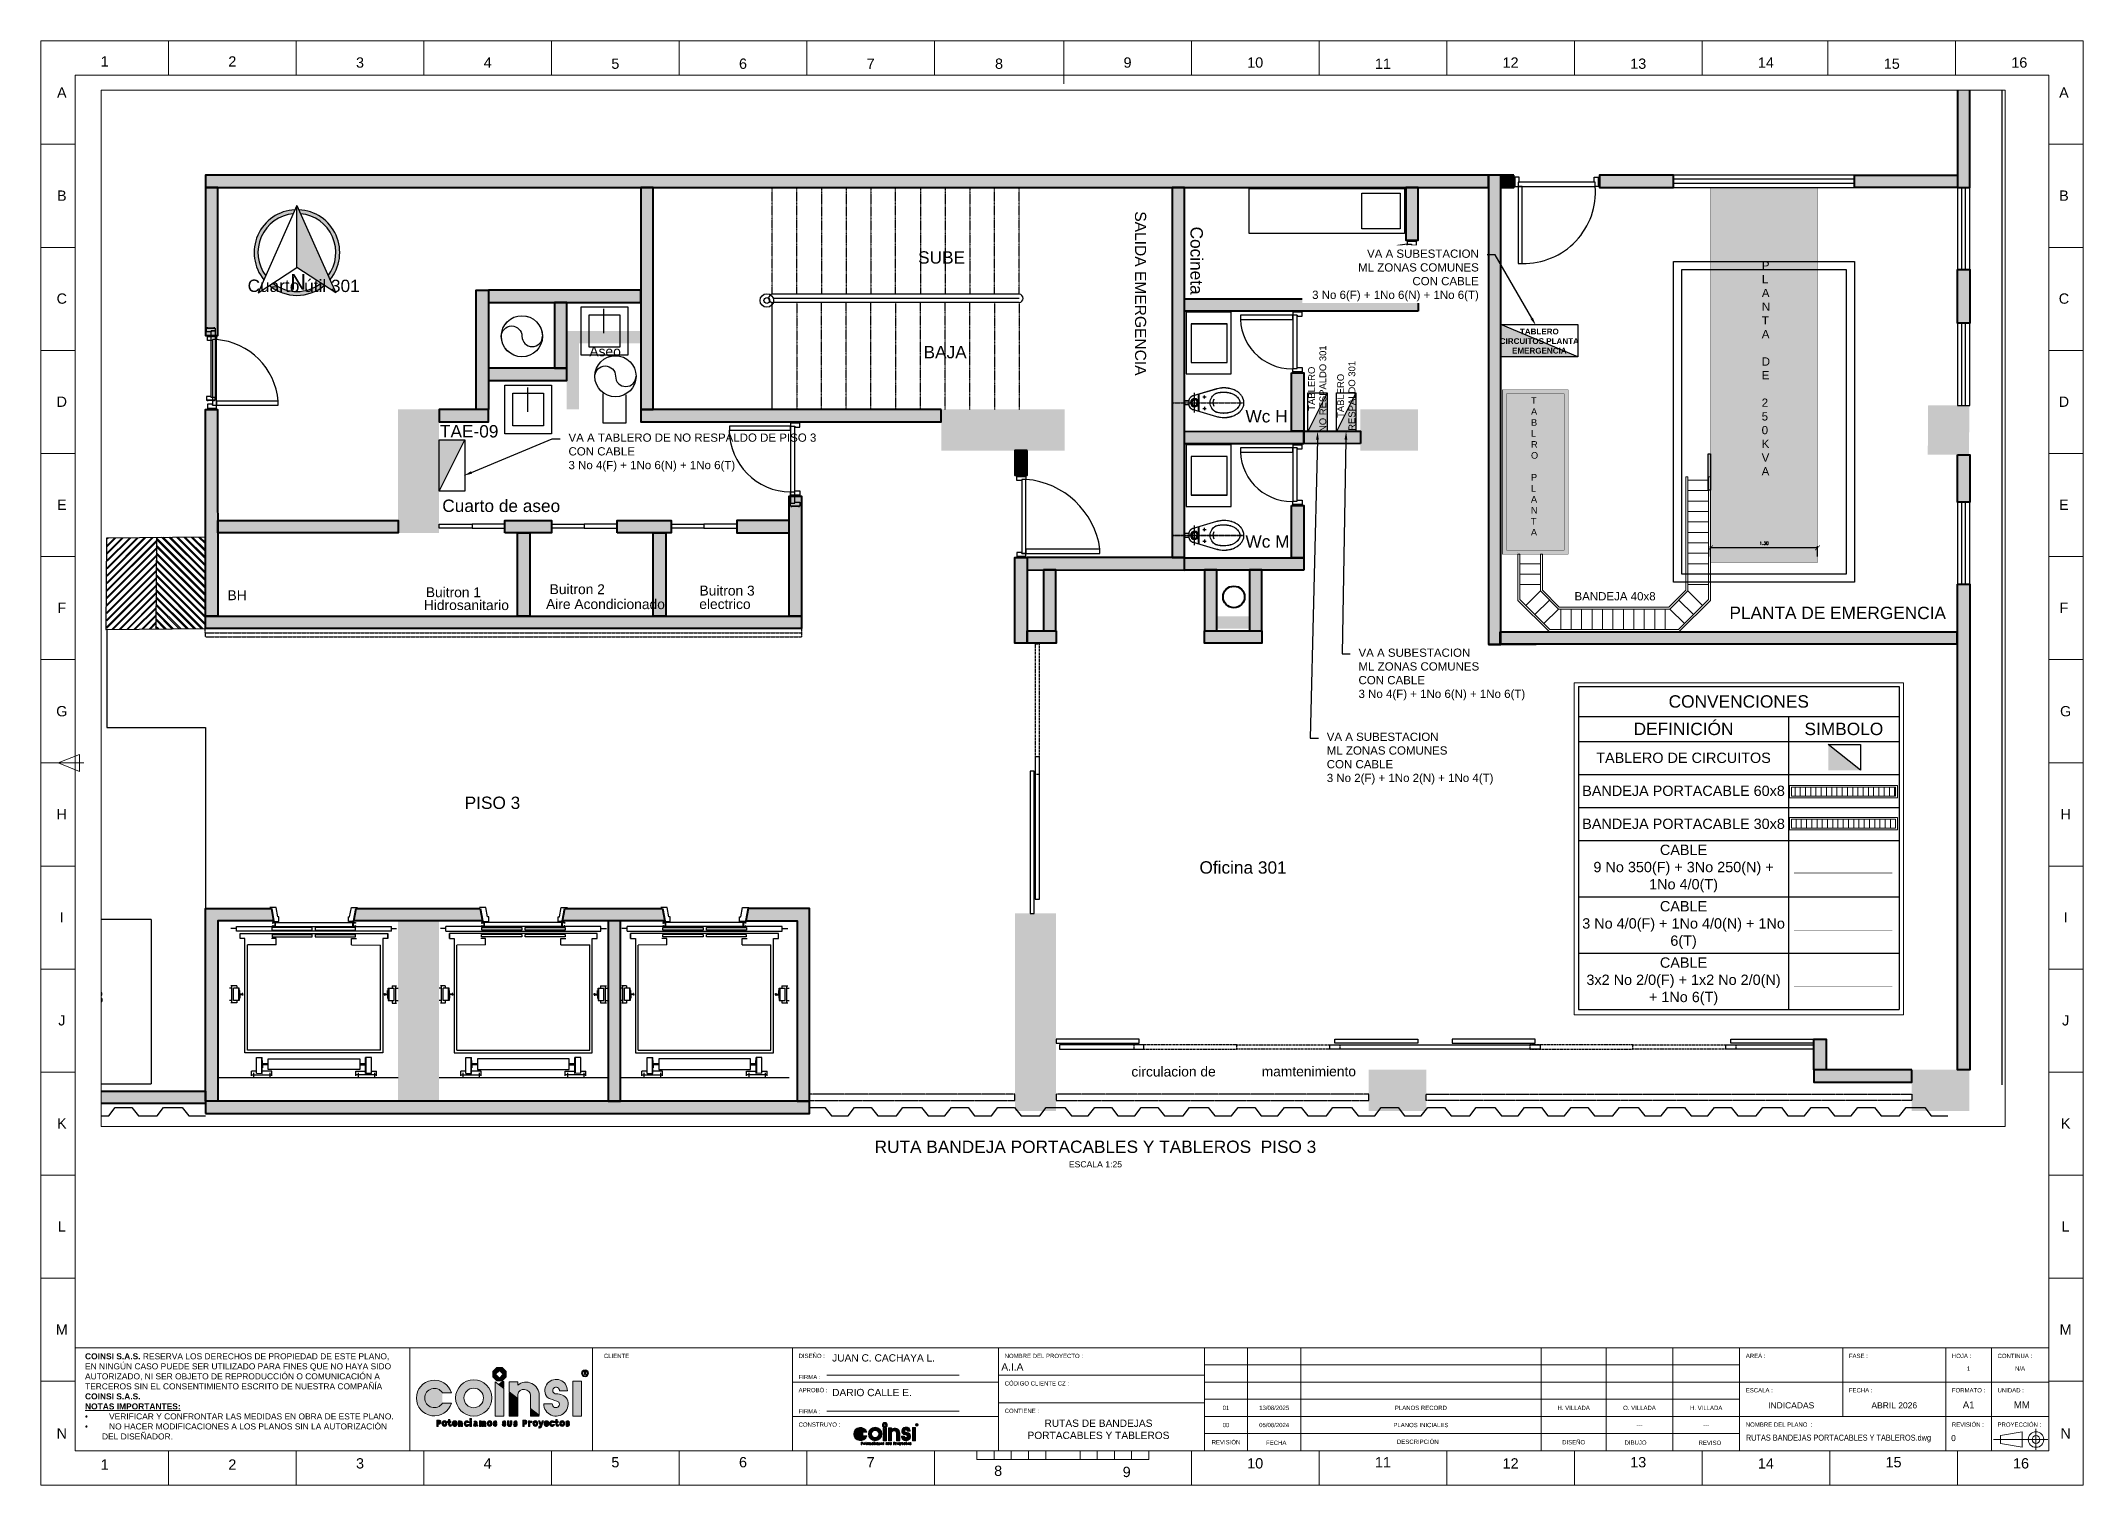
# Paper-space layout 'PISO 3' of a CAD drawing. Header units: millimetres. Extents: x -541 to 452, y 214 to 916.
# The model-space entities are those that its viewports show. They can reach past a viewport. Long polylines and large blocks are cut down to what shows.
import ezdxf
from ezdxf import colors
from ezdxf.entities.mleader import LeaderData, LeaderLine
from ezdxf.lldxf.tags import DXFTag
from ezdxf.math import Vec2, Vec3

# ---------------------------------------------------------------- set-up
doc = ezdxf.new("R2010")
doc.units = ezdxf.units.MM
for name, pattern in [('CENTER2', [28.575, 19.05, -3.175, 3.175, -3.175]), ('CONTINUA', [0]), ('DASHDOT', [1, 0.5, -0.25, 0, -0.25]), ('DASHED2', [9.525, 6.35, -3.175]), ('HIDDEN', [9.525, 6.35, -3.175])]:
    doc.linetypes.add(name, pattern=pattern)
doc.layers.get('Defpoints').update_dxf_attribs({"color": 8})
for name, color, linetype, lineweight in [('-CN-GYD-BANDEJA TIPO ESCALERA', 140, 'Continuous', 18), ('-CN-GYD-CAJETIN-A0', 7, 'Continuous', 5), ('-CN-GYD-LOGO COINSI', 7, 'Continuous', 5), ('-CN-GYD-TUBERÍA ILUMINACION', 5, 'Continuous', 18), ('A_COLUMNAS', 8, 'Continuous', 15), ('Acabados', 2, 'Continuous', 40), ('COTA', 1, 'Continuous', 25), ('Muro', 9, 'Continuous', 40), ('Piso', 251, 'Continuous', 30), ('TEXTOS', 8, 'Continuous', 20), ('Textos 1', 7, 'Continuous', 25), ('Vidrio', 8, 'Continuous', 30)]:
    doc.layers.add(name, color=color, linetype=linetype, lineweight=lineweight)
for name, color, linetype in [('-parquead', 8, 'Continuous'), ('0-amob', 8, 'Continuous'), ('1amobla', 253, 'Continuous'), ('A-columnas', 6, 'Continuous'), ('A-HATCH CONCRETO', 8, 'Continuous'), ('AMOBLAMIENTO', 8, 'Continuous'), ('AREA CIRCULACION', 8, 'Continuous'), ('AREA PARQUEO', 8, 'Continuous'), ('ASCENSOR', 8, 'Continuous'), ('Ducto', 142, 'Continuous'), ('E-BORDE LOSA', 8, 'Continuous'), ('F-2', 8, 'Continuous'), ('GG_PISO 3', 8, 'Continuous'), ('GG_PROYECCION', 9, 'DASHED2'), ('JCA_HATCH 254', 252, 'Continuous'), ('JCA_PLANO 1', 8, 'Continuous'), ('MARCO', 4, 'Continuous'), ('MUEBLE', 8, 'Continuous'), ('NORTE', 7, 'Continuous'), ('PLANTAS DE EMERGENCIA', 1, 'Continuous'), ('PROYECCION', 8, 'DASHED2'), ('TB', 7, 'Continuous'), ('TEXTOS DE MEDIDAS', 7, 'Continuous'), ('Textos-espacios', 8, 'Continuous')]:
    doc.layers.add(name, color=color, linetype=linetype)
doc.layers.add('DIM-25', color=8, linetype='Continuous', plot=False)
doc.styles.add('Annotative', font='arial.ttf', dxfattribs={"height": 2.5})
doc.styles.add('ARIAL', font='arial.ttf')
doc.styles.add('DIM', font='ROMANS.shx')
doc.styles.get("Standard").update_dxf_attribs({"font": 'arial.ttf'})
tags = doc.linetypes.add('AiX_LINE', pattern='A,0.5,-0.2,["AiX",Standard,S=0.1,R=0,X=-0.1,Y=-0.05],-0.25', length=0.95).pattern_tags.tags
tags[6] = DXFTag(74, 10)
doc.dimstyles.new('dim-75', dxfattribs={"dimscale": 75, "dimtxt": 0.0015, "dimasz": 0.0008, "dimexe": 0.0003, "dimexo": 0.001, "dimgap": 0.0005, "dimtad": 2, "dimzin": 4, "dimdsep": 46, "dimtxsty": 'DIM', "dimblk": 'ARCHTICK', "dimcen": 0.0025, "dimclrd": 1, "dimclre": 256, "dimclrt": 2, "dimadec": 0, "dimazin": 0, "dimtfac": 1, "dimtmove": 2, "dimatfit": 0, "dimldrblk": 'OPEN30', "dimfxl": 1, "dimtolj": 1, "dimtzin": 0, "dimarcsym": 0})

psp = doc.layouts.new('PISO 3')

# ---------------------------------------------------------------- texts
at = {"insert": (-156.56, 381.57), "char_height": 6, "width": 255.9919, "attachment_point": 1}
psp.add_mtext('\\pxi-4,l4,qc,t4;RUTA BANDEJA PORTACABLES Y TABLEROS  PISO 3{\\H0.5x; \\PESCALA 1:25}', dxfattribs=at)

msp = doc.modelspace()

# ---------------------------------------------------------------- texts
at = {"layer": 'A_COLUMNAS', "linetype": 'DASHDOT', "ltscale": 30, "insert": (-39.344, -329.143), "char_height": 0.13, "attachment_point": 1, "rotation": 270}
msp.add_mtext_dynamic_manual_height_columns('\\pxqc;{\\H1.0417x;SALIDA EMERGENCIA}', width=1.99899, gutter_width=2.5, heights=[0], dxfattribs=at)
at = {"layer": 'GG_PISO 3'}
for s, rotation, p in [('Aseo', 0.0669, (-46.11, -330.907)), ('BH', 359.9331, (-50.508, -333.871)), ('Buitron 1', 359.9331, (-48.098, -333.834)), ('Buitron 2', 359.9331, (-46.593, -333.797)), ('Buitron 3 ', 359.9331, (-44.772, -333.814)), ('Hidrosanitario', 359.9331, (-48.122, -333.99)), ('Aire Acondicionado', 359.9331, (-46.637, -333.978)), ('electrico', 359.9331, (-44.775, -333.978)), ('circulacion de            mamtenimiento', 0.0669, (-39.523, -339.661))]:
    msp.add_text(s, height=0.12, rotation=rotation, dxfattribs=at).set_placement(p)
at = {"layer": 'GG_PISO 3', "char_height": 0.15, "attachment_point": 1, "rotation": 360}
for s, insert in [('SUBE', (-42.115, -329.63)), ('BAJA', (-42.049, -330.781)), ('93', (-52.249, -338.62))]:
    msp.add_mtext_dynamic_manual_height_columns(s, width=0.89145, gutter_width=5, heights=[0], dxfattribs=dict(at, insert=insert))
at = {"layer": 'Textos 1', "color": 42, "true_color": 0xdd8108, "insert": (-35.094, -330.57), "char_height": 0.07, "attachment_point": 1}
msp.add_mtext_dynamic_manual_height_columns('\\pxqc;{\\fArial|b1|i0|c0|p34;TABLERO \\PCIRCUITOS PLANTA EMERGENCIA}', width=1.05669, gutter_width=0.325, heights=[0], dxfattribs=at)
at = {"layer": 'Textos 1', "insert": (-34.138, -333.773), "char_height": 0.1, "width": 0.98095, "attachment_point": 1}
msp.add_mtext('BANDEJA 40x8 ', dxfattribs=at)
at = {"layer": 'TEXTOS DE MEDIDAS', "color": 42, "true_color": 0xdb9224, "insert": (-37.375, -331.817), "char_height": 0.08223, "width": 1.03314, "attachment_point": 1, "rotation": 90}
msp.add_mtext('\\A1;\\pxqc;TABLERO \\PNO RESPALDO 301', dxfattribs=at)
at = {"layer": 'TEXTOS DE MEDIDAS', "color": 42, "true_color": 0xdb9224, "insert": (-47.926, -331.743), "char_height": 0.15, "width": 0.57039, "attachment_point": 1}
msp.add_mtext('\\A1;TAE-09', dxfattribs=at)

# ---------------------------------------------------------------- blocks, each defined once
blk = doc.blocks.new('LOGO COINSI')
at = {"layer": '-CN-GYD-LOGO COINSI'}
h = blk.add_hatch(color=256, dxfattribs=at)
h.set_gradient(color1=(128, 128, 128), color2=(128, 128, 128), tint=1)
h.paths.add_polyline_path([(1.5, -3.6), (3.6, -1.5), (3.6, 1.5), (1.5, 3.6), (-1.5, 3.6), (-3.6, 1.5), (-3.6, -1.5), (-1.5, -3.6)])
h.paths.add_polyline_path([(0, -2.1), (-2.1, 0), (0, 2.1), (2.1, 0)], flags=16)
h = blk.add_hatch(color=256, dxfattribs=at)
h.set_gradient(color1=(128, 128, 128), color2=(128, 128, 128), tint=1)
h.paths.add_polyline_path([(44.6, 0.5, 1), (48.4, 0.5, 1)])
h.paths.add_polyline_path([(47.9, 0.5, -1), (45.1, 0.5, -1)], flags=16)
h.paths.add_polyline_path([(46, 1.3), (46.3, 1.3), (46.7, 1.3, -0.881847), (46.7, 0.5), (47.3, -0.1), (46.9, -0.1), (46.3, 0.5), (46.3, -0.1), (46, -0.1)], flags=0)
h.paths.add_polyline_path([(46.3, 1.1), (46.7, 1.1, -0.827783), (46.7, 0.7), (46.3, 0.7)], flags=0)
h = blk.add_hatch(color=256, dxfattribs=at)
h.set_gradient(color1=(128, 128, 128), color2=(128, 128, 128), tint=1)
edge = h.paths.add_edge_path()
edge.add_line((-31, -10.1), (-26.1, -10.1))
edge.add_arc((-35.5, -12.9), 9.84, 17.0485, 342.9515)
edge.add_line((-26.1, -15.8), (-31, -15.8))
edge.add_arc((-35.5, -12.9), 5.3, 32.9761, 327.0239, ccw=False)
h = blk.add_hatch(color=256, dxfattribs=at)
h.set_gradient(color1=(128, 128, 128), color2=(128, 128, 128), tint=1)
h.paths.add_polyline_path([(-23.8, -12.9, 1), (-4.2, -12.9, 1)])
h.paths.add_polyline_path([(-8.7, -12.9, -1), (-19.3, -12.9, -1)], flags=16)
at = {"layer": '-CN-GYD-LOGO COINSI', "true_color": 0xf4d24e}
h = blk.add_hatch(color=53, dxfattribs=at)
h.set_gradient(color1=(248, 153, 30), color2=(248, 153, 30), tint=1)
h.paths.add_polyline_path([(-2.4, -4.2), (2.3, -7.8), (2.3, -22.8), (-2.4, -22.8)])
h = blk.add_hatch(color=53, dxfattribs=at)
h.set_gradient(color1=(248, 153, 30), color2=(248, 153, 30), tint=1)
h.paths.add_polyline_path([(2.3, -4), (1.6, -4), (-0.1, -5.4), (2.3, -7.2)])
at = {"layer": '-CN-GYD-LOGO COINSI'}
h = blk.add_hatch(color=256, dxfattribs=at)
h.set_gradient(color1=(128, 128, 128), color2=(128, 128, 128), tint=1)
h.paths.add_polyline_path([(9.9, -6), (9.9, -4.2), (5.3, -4.2), (5.3, -9.6), (9.9, -13.2), (9.9, -11, -0.872813), (16.9, -11.6), (16.9, -18.6), (21.6, -22.2), (21.6, -11.6, 0.647159)])
at = {"layer": '-CN-GYD-LOGO COINSI', "true_color": 0xf4d24e}
h = blk.add_hatch(color=53, dxfattribs=at)
h.set_gradient(color1=(248, 153, 30), color2=(248, 153, 30), tint=1)
h.paths.add_polyline_path([(5.3, -10.2), (9.9, -13.8), (9.9, -22.8), (5.3, -22.8)])
at = {"layer": '-CN-GYD-LOGO COINSI'}
h = blk.add_hatch(color=256, dxfattribs=at)
h.set_gradient(color1=(128, 128, 128), color2=(128, 128, 128), tint=1)
h.paths.add_polyline_path([(25.5, -11.9, 0.15722), (27.6, -13.4, -0.028285), (32.3, -15.2, -1.367151), (28.7, -16.1), (24.1, -16.1, 1.227605), (36.8, -13.6, 0.279305), (30.8, -10.7, -2.55302), (32.6, -9), (36.9, -9, 1.307532)])
h = blk.add_hatch(color=256, dxfattribs=at)
h.set_gradient(color1=(128, 128, 128), color2=(128, 128, 128), tint=1)
h.paths.add_polyline_path([(44.5, -3.7), (39.9, -3.7), (39.9, -22.8), (44.5, -22.8)])
at = {"layer": '-CN-GYD-LOGO COINSI', "true_color": 0xf4d24e}
h = blk.add_hatch(color=53, dxfattribs=at)
h.set_gradient(color1=(248, 153, 30), color2=(248, 153, 30), tint=1)
h.paths.add_polyline_path([(16.9, -19.2), (21.6, -22.8), (16.9, -22.8)])
at = {"layer": '-CN-GYD-LOGO COINSI'}
h = blk.add_hatch(color=256, dxfattribs=at)
h.set_gradient(color1=(128, 128, 128), color2=(128, 128, 128), tint=1)
h.paths.add_polyline_path([(-33.3, -27.2), (-33, -27.2, 1), (-33, -24.9), (-34.1, -24.9), (-34.1, -28.4), (-33.3, -28.4)])
h.paths.add_polyline_path([(-33.3, -26.4), (-33.3, -25.6), (-33, -25.6, -1), (-33, -26.4)], flags=16)
h = blk.add_hatch(color=256, dxfattribs=at)
h.set_gradient(color1=(128, 128, 128), color2=(128, 128, 128), tint=1)
edge = h.paths.add_edge_path()
edge.add_ellipse((-29.9, -26.8), major_axis=(0, 1.55), ratio=0.869732, start_angle=0, end_angle=360)
edge = h.paths.add_edge_path(flags=16)
edge.add_spline(control_points=[(-29.9, -26.1), (-29.9, -26.1), (-30, -26.1), (-30.2, -26.2), (-30.2, -26.3), (-30.4, -26.5), (-30.4, -26.6), (-30.4, -26.9), (-30.4, -27), (-30.3, -27.3), (-30.3, -27.4), (-30.1, -27.5), (-30.1, -27.6), (-29.9, -27.6), (-29.9, -27.6), (-29.7, -27.6), (-29.6, -27.5), (-29.5, -27.4), (-29.4, -27.3), (-29.3, -27.1), (-29.3, -26.9), (-29.3, -26.6), (-29.4, -26.5), (-29.5, -26.3), (-29.6, -26.2), (-29.7, -26.1), (-29.8, -26.1), (-29.9, -26.1), (-29.9, -26.1), (-29.9, -26.1)], knot_values=[0, 0, 0, 0, 0.478588, 0.478588, 0.957176, 0.957176, 1.435763, 1.435763, 1.914351, 1.914351, 2.392939, 2.392939, 2.871527, 2.871527, 3.350114, 3.350114, 3.828702, 3.828702, 4.30729, 4.30729, 4.785878, 4.785878, 5.264465, 5.264465, 5.743053, 5.743053, 6.221641, 6.221641, 6.283185, 6.283185, 6.283185, 6.283185], degree=3, periodic=0)
h = blk.add_hatch(color=256, dxfattribs=at)
h.set_gradient(color1=(128, 128, 128), color2=(128, 128, 128), tint=1)
edge = h.paths.add_edge_path()
edge.add_line((-27.6, -26.3), (-28.2, -26.3))
edge.add_line((-28.2, -26.3), (-28.2, -25.6))
edge.add_line((-28.2, -25.6), (-27.6, -25.6))
edge.add_line((-27.6, -25.6), (-27.6, -24.7))
edge.add_line((-27.6, -24.7), (-27, -24.7))
edge.add_line((-27, -24.7), (-27, -25.6))
edge.add_line((-27, -25.6), (-26.4, -25.6))
edge.add_line((-26.4, -25.6), (-26.4, -26.3))
edge.add_line((-26.4, -26.3), (-27, -26.3))
edge.add_line((-27, -26.3), (-27, -27.6))
edge.add_arc((-26.8, -27.5), 0.2, 192.4568, 356.7326)
edge.add_line((-26.6, -27.6), (-25.9, -27.6))
edge.add_arc((-26.8, -27.5), 0.838, 182.8161, 359.3518, ccw=False)
edge.add_line((-27.6, -27.6), (-27.6, -26.3))
h = blk.add_hatch(color=256, dxfattribs=at)
h.set_gradient(color1=(128, 128, 128), color2=(128, 128, 128), tint=1)
edge = h.paths.add_edge_path()
edge.add_spline(control_points=[(-22.9, -27.1), (-22.8, -26.2), (-23.2, -25.5), (-24, -25.3), (-24.7, -25.1), (-25.4, -25.6), (-25.6, -26.4), (-25.8, -27.3), (-25.4, -28), (-24.7, -28.3), (-24, -28.6), (-23.3, -28.2), (-23, -27.4)], knot_values=[0, 0, 0, 0, 1.514313, 1.514313, 1.514313, 3.028625, 3.028625, 3.028625, 4.542938, 4.542938, 4.542938, 6.057251, 6.057251, 6.057251, 6.057251], weights=[1, 0.817861, 0.817861, 1, 0.817861, 0.817861, 1, 0.817861, 0.817861, 1, 0.817861, 0.817861, 1], degree=3, periodic=0)
edge.add_spline(control_points=[(-23, -27.4), (-23.3, -27.4), (-23.6, -27.4), (-23.9, -27.4)], knot_values=[9.126652, 9.126652, 9.126652, 9.126652, 10.126652, 10.126652, 10.126652, 10.126652], weights=[1, 1, 1, 1], degree=3, periodic=0)
edge.add_spline(control_points=[(-23.9, -27.4), (-23.9, -27.4), (-23.9, -27.5), (-24, -27.5), (-24.1, -27.6), (-24.2, -27.6), (-24.3, -27.6), (-24.4, -27.6), (-24.5, -27.5), (-24.7, -27.4), (-24.7, -27.3), (-24.8, -27.1), (-24.8, -27.1), (-24.8, -27.1)], knot_values=[7.057251, 7.057251, 7.057251, 7.057251, 7.15134, 7.15134, 7.629928, 7.629928, 8.108516, 8.108516, 8.587103, 8.587103, 9.065691, 9.065691, 9.126652, 9.126652, 9.126652, 9.126652], weights=[1, 1, 1, 1, 1, 1, 1, 1, 1, 1, 1, 1, 1, 1], degree=3, periodic=0)
edge.add_spline(control_points=[(-24.8, -27.1), (-24.2, -27.1), (-23.5, -27.1), (-22.9, -27.1)], knot_values=[6.057251, 6.057251, 6.057251, 6.057251, 7.057251, 7.057251, 7.057251, 7.057251], weights=[1, 1, 1, 1], degree=3, periodic=0)
edge = h.paths.add_edge_path(flags=16)
edge.add_spline(control_points=[(-23.8, -26.5), (-23.8, -26.5), (-23.8, -26.4), (-23.9, -26.3), (-23.9, -26.2), (-24.1, -26.1), (-24.2, -26.1), (-24.2, -26.1), (-24.3, -26.1), (-24.3, -26.1), (-24.3, -26.1), (-24.4, -26.1), (-24.5, -26.2), (-24.6, -26.3), (-24.7, -26.4), (-24.7, -26.5), (-24.7, -26.5), (-24.4, -26.5), (-24.1, -26.5), (-23.8, -26.5)], knot_values=[0, 0, 0, 0, 0.11886, 0.11886, 0.597448, 0.597448, 1.076035, 1.076035, 1.13758, 1.13758, 1.13758, 1.616168, 1.616168, 2.094755, 2.094755, 2.275045, 2.275045, 2.275045, 3.275045, 3.275045, 3.275045, 3.275045], weights=[1, 1, 1, 1, 1, 1, 1, 1, 1, 1, 1, 1, 1, 1, 1, 1, 1, 1, 1, 1], degree=3, periodic=0)
h = blk.add_hatch(color=256, dxfattribs=at)
h.set_gradient(color1=(128, 128, 128), color2=(128, 128, 128), tint=1)
edge = h.paths.add_edge_path()
edge.add_line((-20, -28.4), (-20, -26.6))
edge.add_arc((-21.1, -26.6), 1.1, 360, 435.9683)
edge.add_line((-20.8, -25.5), (-21.3, -25.5))
edge.add_line((-21.3, -25.5), (-21.3, -25.3))
edge.add_line((-21.3, -25.3), (-22.2, -25.3))
edge.add_line((-22.2, -25.3), (-22.2, -28.4))
edge.add_line((-22.2, -28.4), (-21.3, -28.4))
edge.add_line((-21.3, -28.4), (-21.3, -26.6))
edge.add_arc((-21.1, -26.6), 0.266, 0, 180, ccw=False)
edge.add_line((-20.8, -26.6), (-20.8, -28.4))
edge.add_line((-20.8, -28.4), (-20, -28.4))
h = blk.add_hatch(color=256, dxfattribs=at)
h.set_gradient(color1=(128, 128, 128), color2=(128, 128, 128), tint=1)
edge = h.paths.add_edge_path()
edge.add_spline(control_points=[(-16.5, -27.4), (-16.7, -28.1), (-17.3, -28.5), (-18, -28.4), (-18.6, -28.2), (-19.1, -27.7), (-19.1, -26.9), (-19.1, -26.1), (-18.7, -25.5), (-18, -25.3), (-17.4, -25.2), (-16.8, -25.5), (-16.5, -26.3), (-16.8, -26.3), (-17.1, -26.3), (-17.4, -26.3), (-17.4, -26.2), (-17.5, -26.2), (-17.6, -26.1), (-17.6, -26.1), (-17.7, -26.1), (-17.7, -26.1), (-17.7, -26.1), (-17.8, -26.1), (-17.9, -26.1), (-18, -26.2), (-18.1, -26.3), (-18.2, -26.5), (-18.3, -26.6), (-18.3, -26.9), (-18.3, -27), (-18.2, -27.3), (-18.1, -27.4), (-18, -27.5), (-17.9, -27.6), (-17.8, -27.6), (-17.7, -27.6), (-17.6, -27.6), (-17.5, -27.5), (-17.4, -27.4), (-17.4, -27.4), (-17.4, -27.4), (-17.1, -27.4), (-16.8, -27.4), (-16.5, -27.4)], knot_values=[0, 0, 0, 0, 1.382573, 1.382573, 1.382573, 2.765147, 2.765147, 2.765147, 4.14772, 4.14772, 4.14772, 5.530294, 5.530294, 5.530294, 6.530294, 6.530294, 6.530294, 6.724306, 6.724306, 7.202893, 7.202893, 7.264438, 7.264438, 7.264438, 7.743025, 7.743025, 8.221613, 8.221613, 8.700201, 8.700201, 9.178789, 9.178789, 9.657377, 9.657377, 10.135964, 10.135964, 10.614552, 10.614552, 11.09314, 11.09314, 11.245726, 11.245726, 11.245726, 12.245726, 12.245726, 12.245726, 12.245726], weights=[1, 0.846951, 0.846951, 1, 0.846951, 0.846951, 1, 0.846951, 0.846951, 1, 0.846951, 0.846951, 1, 1, 1, 1, 1, 1, 1, 1, 1, 1, 1, 1, 1, 1, 1, 1, 1, 1, 1, 1, 1, 1, 1, 1, 1, 1, 1, 1, 1, 1, 1, 1, 1], degree=3, periodic=0)
h = blk.add_hatch(color=256, dxfattribs=at)
h.set_gradient(color1=(128, 128, 128), color2=(128, 128, 128), tint=1)
h.paths.add_polyline_path([(-16.1, -25), (-15.1, -25), (-15.1, -24.1), (-16.1, -24.1)])
h = blk.add_hatch(color=256, dxfattribs=at)
h.set_gradient(color1=(128, 128, 128), color2=(128, 128, 128), tint=1)
h.paths.add_polyline_path([(-16.1, -28.4), (-15.1, -28.4), (-15.1, -25.3), (-16.1, -25.3)])
h = blk.add_hatch(color=256, dxfattribs=at)
h.set_gradient(color1=(128, 128, 128), color2=(128, 128, 128), tint=1)
h.paths.add_polyline_path([(-12.7, -26.6, 1.957984), (-12.4, -28.1, 0.157661), (-11.9, -28.3), (-11.8, -27.8, -0.352369), (-12.1, -27.5), (-12.1, -26.3, 0.900848), (-14, -26.1), (-13.4, -26.1, -0.770996), (-12.7, -26.3)])
h.paths.add_polyline_path([(-12.7, -27.5, -1), (-13.5, -27.5, -1)], flags=16)
h = blk.add_hatch(color=256, dxfattribs=at)
h.set_gradient(color1=(128, 128, 128), color2=(128, 128, 128), tint=1)
h.paths.add_polyline_path([(-7.4, -26.2, 0.292399), (-8, -25.5), (-8.6, -25.5, 0.390681), (-9.2, -25.9, 0.305296), (-9.6, -25.5), (-10.1, -25.5), (-10.1, -25.3), (-10.9, -25.3), (-10.9, -28.4), (-10.1, -28.4), (-10.1, -26.6, -1), (-9.6, -26.6), (-9.6, -28.4), (-8.7, -28.4), (-8.7, -26.6, -1.000553), (-8.2, -26.6), (-8.2, -28.4), (-7.4, -28.4)])
h = blk.add_hatch(color=256, dxfattribs=at)
h.set_gradient(color1=(128, 128, 128), color2=(128, 128, 128), tint=1)
edge = h.paths.add_edge_path()
edge.add_ellipse((-5.3, -26.8), major_axis=(0, 1.55), ratio=0.869732, start_angle=0, end_angle=360)
edge = h.paths.add_edge_path(flags=16)
edge.add_spline(control_points=[(-5.3, -26.1), (-5.4, -26.1), (-5.4, -26.1), (-5.6, -26.2), (-5.7, -26.3), (-5.8, -26.5), (-5.8, -26.6), (-5.9, -26.9), (-5.8, -27), (-5.8, -27.3), (-5.7, -27.4), (-5.6, -27.5), (-5.5, -27.6), (-5.3, -27.6), (-5.3, -27.6), (-5.1, -27.6), (-5.1, -27.5), (-4.9, -27.4), (-4.9, -27.3), (-4.8, -27.1), (-4.7, -26.9), (-4.8, -26.6), (-4.8, -26.5), (-4.9, -26.3), (-5, -26.2), (-5.1, -26.1), (-5.2, -26.1), (-5.3, -26.1), (-5.3, -26.1), (-5.3, -26.1)], knot_values=[0, 0, 0, 0, 0.478588, 0.478588, 0.957176, 0.957176, 1.435763, 1.435763, 1.914351, 1.914351, 2.392939, 2.392939, 2.871527, 2.871527, 3.350114, 3.350114, 3.828702, 3.828702, 4.30729, 4.30729, 4.785878, 4.785878, 5.264465, 5.264465, 5.743053, 5.743053, 6.221641, 6.221641, 6.283185, 6.283185, 6.283185, 6.283185], degree=3, periodic=0)
h = blk.add_hatch(color=256, dxfattribs=at)
h.set_gradient(color1=(128, 128, 128), color2=(128, 128, 128), tint=1)
h.paths.add_polyline_path([(-2.1, -27.2, -1.381066), (-2.7, -27.4), (-3.4, -27.4, 1.227605), (-1.5, -27, 0.268229), (-2.3, -26.5, -2.852099), (-2.1, -26.3), (-1.4, -26.3, 1.307532), (-3.2, -26.7, 0.15722), (-2.9, -27, -0.030152)])
h = blk.add_hatch(color=256, dxfattribs=at)
h.set_gradient(color1=(128, 128, 128), color2=(128, 128, 128), tint=1)
h.paths.add_polyline_path([(3.4, -27, 0.268229), (2.6, -26.5, -2.852099), (2.8, -26.3), (3.5, -26.3, 1.307532), (1.7, -26.7, 0.15722), (2, -27, -0.030152), (2.8, -27.2, -1.381066), (2.2, -27.4), (1.5, -27.4, 1.227605)])
h = blk.add_hatch(color=256, dxfattribs=at)
h.set_gradient(color1=(128, 128, 128), color2=(128, 128, 128), tint=1)
h.paths.add_polyline_path([(5.1, -27.2), (5.1, -25.3), (4.3, -25.3), (4.3, -27.3, 0.942727), (6.7, -27.3), (6.7, -25.3), (5.9, -25.3), (5.9, -27.2, -1)])
h = blk.add_hatch(color=256, dxfattribs=at)
h.set_gradient(color1=(128, 128, 128), color2=(128, 128, 128), tint=1)
h.paths.add_polyline_path([(9.6, -27, 0.268229), (8.7, -26.5, -2.852099), (9, -26.3), (9.6, -26.3, 1.307532), (7.9, -26.7, 0.15722), (8.2, -27, -0.030152), (8.9, -27.2, -1.381066), (8.4, -27.4), (7.6, -27.4, 1.227605)])
h = blk.add_hatch(color=256, dxfattribs=at)
h.set_gradient(color1=(128, 128, 128), color2=(128, 128, 128), tint=1)
h.paths.add_polyline_path([(13.5, -27.2), (13.8, -27.2, 1), (13.8, -24.9), (12.7, -24.9), (12.7, -28.4), (13.5, -28.4)])
h.paths.add_polyline_path([(13.5, -26.4), (13.5, -25.6), (13.8, -25.6, -1), (13.8, -26.4)], flags=16)
h = blk.add_hatch(color=256, dxfattribs=at)
h.set_gradient(color1=(128, 128, 128), color2=(128, 128, 128), tint=1)
h.paths.add_polyline_path([(15.7, -28.4), (16.6, -28.4), (16.6, -26.6, -0.414214), (16.8, -26.3), (17.4, -26.3, 1), (17.4, -25.5), (16.6, -25.5), (16.6, -25.3), (15.7, -25.3)])
h = blk.add_hatch(color=256, dxfattribs=at)
h.set_gradient(color1=(128, 128, 128), color2=(128, 128, 128), tint=1)
edge = h.paths.add_edge_path()
edge.add_ellipse((19.5, -26.8), major_axis=(0, 1.55), ratio=0.869732, start_angle=0, end_angle=360)
edge = h.paths.add_edge_path(flags=16)
edge.add_spline(control_points=[(19.5, -26.1), (19.4, -26.1), (19.3, -26.1), (19.2, -26.2), (19.1, -26.3), (19, -26.5), (18.9, -26.6), (18.9, -26.9), (18.9, -27), (19, -27.3), (19.1, -27.4), (19.2, -27.5), (19.3, -27.6), (19.4, -27.6), (19.5, -27.6), (19.6, -27.6), (19.7, -27.5), (19.9, -27.4), (19.9, -27.3), (20, -27.1), (20, -26.9), (20, -26.6), (20, -26.5), (19.9, -26.3), (19.8, -26.2), (19.6, -26.1), (19.6, -26.1), (19.5, -26.1), (19.5, -26.1), (19.5, -26.1)], knot_values=[0, 0, 0, 0, 0.478588, 0.478588, 0.957176, 0.957176, 1.435763, 1.435763, 1.914351, 1.914351, 2.392939, 2.392939, 2.871527, 2.871527, 3.350114, 3.350114, 3.828702, 3.828702, 4.30729, 4.30729, 4.785878, 4.785878, 5.264465, 5.264465, 5.743053, 5.743053, 6.221641, 6.221641, 6.283185, 6.283185, 6.283185, 6.283185], degree=3, periodic=0)
h = blk.add_hatch(color=256, dxfattribs=at)
h.set_gradient(color1=(128, 128, 128), color2=(128, 128, 128), tint=1)
h.paths.add_polyline_path([(22, -25.3), (21.2, -25.3), (22.2, -27.9), (22.1, -28.1, -0.209065), (21.5, -28.4), (21.4, -28.4), (21.4, -29.3), (21.7, -29.3, 0.245879), (22.8, -28.6), (24, -25.3), (23.2, -25.3), (22.6, -26.8)])
h = blk.add_hatch(color=256, dxfattribs=at)
h.set_gradient(color1=(128, 128, 128), color2=(128, 128, 128), tint=1)
edge = h.paths.add_edge_path()
edge.add_spline(control_points=[(26.9, -27.1), (27, -26.2), (26.6, -25.5), (25.8, -25.3), (25.1, -25.1), (24.5, -25.6), (24.3, -26.4), (24.1, -27.3), (24.4, -28), (25.1, -28.3), (25.9, -28.6), (26.5, -28.2), (26.8, -27.4)], knot_values=[0, 0, 0, 0, 1.514313, 1.514313, 1.514313, 3.028625, 3.028625, 3.028625, 4.542938, 4.542938, 4.542938, 6.057251, 6.057251, 6.057251, 6.057251], weights=[1, 0.817861, 0.817861, 1, 0.817861, 0.817861, 1, 0.817861, 0.817861, 1, 0.817861, 0.817861, 1], degree=3, periodic=0)
edge.add_spline(control_points=[(26.8, -27.4), (26.5, -27.4), (26.2, -27.4), (25.9, -27.4)], knot_values=[9.126652, 9.126652, 9.126652, 9.126652, 10.126652, 10.126652, 10.126652, 10.126652], weights=[1, 1, 1, 1], degree=3, periodic=0)
edge.add_spline(control_points=[(25.9, -27.4), (25.9, -27.4), (25.9, -27.5), (25.8, -27.5), (25.7, -27.6), (25.6, -27.6), (25.5, -27.6), (25.4, -27.6), (25.3, -27.5), (25.2, -27.4), (25.1, -27.3), (25.1, -27.1), (25.1, -27.1), (25, -27.1)], knot_values=[7.057251, 7.057251, 7.057251, 7.057251, 7.15134, 7.15134, 7.629928, 7.629928, 8.108516, 8.108516, 8.587103, 8.587103, 9.065691, 9.065691, 9.126652, 9.126652, 9.126652, 9.126652], weights=[1, 1, 1, 1, 1, 1, 1, 1, 1, 1, 1, 1, 1, 1], degree=3, periodic=0)
edge.add_spline(control_points=[(25, -27.1), (25.7, -27.1), (26.3, -27.1), (26.9, -27.1)], knot_values=[6.057251, 6.057251, 6.057251, 6.057251, 7.057251, 7.057251, 7.057251, 7.057251], weights=[1, 1, 1, 1], degree=3, periodic=0)
edge = h.paths.add_edge_path(flags=16)
edge.add_spline(control_points=[(26.1, -26.5), (26, -26.5), (26, -26.4), (26, -26.3), (25.9, -26.2), (25.7, -26.1), (25.7, -26.1), (25.6, -26.1), (25.6, -26.1), (25.6, -26.1), (25.5, -26.1), (25.4, -26.1), (25.3, -26.2), (25.2, -26.3), (25.1, -26.4), (25.1, -26.5), (25.1, -26.5), (25.4, -26.5), (25.7, -26.5), (26.1, -26.5)], knot_values=[0, 0, 0, 0, 0.11886, 0.11886, 0.597448, 0.597448, 1.076035, 1.076035, 1.13758, 1.13758, 1.13758, 1.616168, 1.616168, 2.094755, 2.094755, 2.275045, 2.275045, 2.275045, 3.275045, 3.275045, 3.275045, 3.275045], weights=[1, 1, 1, 1, 1, 1, 1, 1, 1, 1, 1, 1, 1, 1, 1, 1, 1, 1, 1, 1], degree=3, periodic=0)
h = blk.add_hatch(color=256, dxfattribs=at)
h.set_gradient(color1=(128, 128, 128), color2=(128, 128, 128), tint=1)
edge = h.paths.add_edge_path()
edge.add_spline(control_points=[(29, -27.4), (29, -27.4), (29, -27.4), (28.9, -27.5), (28.8, -27.6), (28.7, -27.6), (28.6, -27.6), (28.4, -27.6), (28.4, -27.5), (28.2, -27.4), (28.2, -27.3), (28.1, -27), (28.1, -26.9), (28.1, -26.6), (28.1, -26.5), (28.3, -26.3), (28.3, -26.2), (28.5, -26.1), (28.6, -26.1), (28.6, -26.1), (28.6, -26.1), (28.6, -26.1), (28.7, -26.1), (28.8, -26.1), (28.9, -26.2), (28.9, -26.2), (29, -26.3)], knot_values=[6.530294, 6.530294, 6.530294, 6.530294, 6.682879, 6.682879, 7.161467, 7.161467, 7.640055, 7.640055, 8.118643, 8.118643, 8.59723, 8.59723, 9.075818, 9.075818, 9.554406, 9.554406, 10.032994, 10.032994, 10.511581, 10.511581, 10.511581, 10.573126, 10.573126, 11.051714, 11.051714, 11.245726, 11.245726, 11.245726, 11.245726], weights=[1, 1, 1, 1, 1, 1, 1, 1, 1, 1, 1, 1, 1, 1, 1, 1, 1, 1, 1, 1, 1, 1, 1, 1, 1, 1, 1], degree=3, periodic=0)
edge.add_spline(control_points=[(29, -26.3), (29.3, -26.3), (29.6, -26.3), (29.9, -26.3)], knot_values=[5.530294, 5.530294, 5.530294, 5.530294, 6.530294, 6.530294, 6.530294, 6.530294], weights=[1, 1, 1, 1], degree=3, periodic=0)
edge.add_spline(control_points=[(29.9, -26.3), (29.6, -25.5), (29, -25.2), (28.4, -25.3), (27.7, -25.5), (27.3, -26.1), (27.3, -26.9), (27.3, -27.7), (27.7, -28.2), (28.4, -28.4), (29.1, -28.5), (29.7, -28.1), (29.9, -27.4)], knot_values=[0, 0, 0, 0, 1.382573, 1.382573, 1.382573, 2.765147, 2.765147, 2.765147, 4.14772, 4.14772, 4.14772, 5.530294, 5.530294, 5.530294, 5.530294], weights=[1, 0.846951, 0.846951, 1, 0.846951, 0.846951, 1, 0.846951, 0.846951, 1, 0.846951, 0.846951, 1], degree=3, periodic=0)
edge.add_spline(control_points=[(29.9, -27.4), (29.6, -27.4), (29.3, -27.4), (29, -27.4)], knot_values=[11.245726, 11.245726, 11.245726, 11.245726, 12.245726, 12.245726, 12.245726, 12.245726], weights=[1, 1, 1, 1], degree=3, periodic=0)
h = blk.add_hatch(color=256, dxfattribs=at)
h.set_gradient(color1=(128, 128, 128), color2=(128, 128, 128), tint=1)
h.paths.add_polyline_path([(30.7, -26.3), (30.7, -27.6, 0.970215), (32.4, -27.6), (31.8, -27.6, -0.871401), (31.4, -27.6), (31.4, -26.3), (31.9, -26.3), (31.9, -25.6), (31.4, -25.6), (31.4, -24.7), (30.7, -24.7), (30.7, -25.6), (30.1, -25.6), (30.1, -26.3)])
h = blk.add_hatch(color=256, dxfattribs=at)
h.set_gradient(color1=(128, 128, 128), color2=(128, 128, 128), tint=1)
edge = h.paths.add_edge_path()
edge.add_ellipse((34.1, -26.8), major_axis=(0, 1.55), ratio=0.869732, start_angle=0, end_angle=360)
edge = h.paths.add_edge_path(flags=16)
edge.add_spline(control_points=[(34.1, -26.1), (34, -26.1), (33.9, -26.1), (33.8, -26.2), (33.7, -26.3), (33.6, -26.5), (33.5, -26.6), (33.5, -26.9), (33.5, -27), (33.6, -27.3), (33.7, -27.4), (33.8, -27.5), (33.9, -27.6), (34, -27.6), (34.1, -27.6), (34.2, -27.6), (34.3, -27.5), (34.5, -27.4), (34.5, -27.3), (34.6, -27.1), (34.6, -26.9), (34.6, -26.6), (34.6, -26.5), (34.5, -26.3), (34.4, -26.2), (34.2, -26.1), (34.2, -26.1), (34.1, -26.1), (34.1, -26.1), (34.1, -26.1)], knot_values=[0, 0, 0, 0, 0.478588, 0.478588, 0.957176, 0.957176, 1.435763, 1.435763, 1.914351, 1.914351, 2.392939, 2.392939, 2.871527, 2.871527, 3.350114, 3.350114, 3.828702, 3.828702, 4.30729, 4.30729, 4.785878, 4.785878, 5.264465, 5.264465, 5.743053, 5.743053, 6.221641, 6.221641, 6.283185, 6.283185, 6.283185, 6.283185], degree=3, periodic=0)
h = blk.add_hatch(color=256, dxfattribs=at)
h.set_gradient(color1=(128, 128, 128), color2=(128, 128, 128), tint=1)
h.paths.add_polyline_path([(37.4, -26.3), (38, -26.3, 1.307532), (36.2, -26.7, 0.15722), (36.6, -27, -0.030152), (37.3, -27.2, -1.381066), (36.8, -27.4), (36, -27.4, 1.227605), (38, -27, 0.268229), (37.1, -26.5, -2.852099)])
at = {"layer": '-CN-GYD-LOGO COINSI', "color": 8}
for points in [[(-3.6, -1.5), (-1.5, -3.6), (1.5, -3.6), (3.6, -1.5), (3.6, 1.5), (1.5, 3.6), (-1.5, 3.6), (-3.6, 1.5)], [(2.1, 0), (0, 2.1), (-2.1, 0), (0, -2.1)], [(39.9, -3.7), (44.5, -3.7), (44.5, -22.8), (39.9, -22.8)], [(-16.1, -25), (-15.1, -25), (-15.1, -24.1), (-16.1, -24.1)], [(-16.1, -28.4), (-15.1, -28.4), (-15.1, -25.3), (-16.1, -25.3)]]:
    blk.add_lwpolyline(points, close=True, dxfattribs=at)
for points in [[(46.7, 1.3, -0.881847), (46.7, 0.5), (47.3, -0.1), (46.9, -0.1), (46.3, 0.5), (46.3, -0.1), (46, -0.1), (46, 1.3), (46.3, 1.3), (46.7, 1.3)], [(46.7, 1.1, -0.827783), (46.7, 0.7), (46.3, 0.7), (46.3, 1.1), (46.7, 1.1)], [(-8.7, -26.6), (-8.7, -26.6, -1), (-8.2, -26.6), (-8.2, -28.4), (-7.4, -28.4), (-7.4, -26.2, 0.292399), (-8, -25.5), (-8.6, -25.5, 0.390681), (-9.2, -25.9, 0.305296), (-9.6, -25.5), (-10.1, -25.5), (-10.1, -25.3), (-10.9, -25.3), (-10.9, -28.4), (-10.1, -28.4), (-10.1, -26.6, -1), (-9.6, -26.6), (-9.6, -28.4), (-8.7, -28.4), (-8.7, -26.6)], [(-2.3, -26.5, -2.852099), (-2.1, -26.3), (-1.4, -26.3, 1.307532), (-3.2, -26.7, 0.15722), (-2.9, -27, -0.030152), (-2.1, -27.2, -1.381066), (-2.7, -27.4), (-3.4, -27.4, 1.227605), (-1.5, -27, 0.279305), (-2.4, -26.5)], [(2.6, -26.5, -2.852099), (2.8, -26.3), (3.5, -26.3, 1.307532), (1.7, -26.7, 0.15722), (2, -27, -0.030152), (2.8, -27.2, -1.381066), (2.2, -27.4), (1.5, -27.4, 1.227605), (3.4, -27, 0.279305), (2.5, -26.5)], [(5.1, -27.2), (5.1, -25.3), (4.3, -25.3), (4.3, -27.3, 0.942727), (6.7, -27.3), (6.7, -25.3), (5.9, -25.3), (5.9, -27.2, -1), (5.1, -27.2)], [(8.7, -26.5, -2.852099), (9, -26.3), (9.6, -26.3, 1.307532), (7.9, -26.7, 0.15722), (8.2, -27, -0.030152), (8.9, -27.2, -1.381066), (8.4, -27.4), (7.6, -27.4, 1.227605), (9.6, -27, 0.279305), (8.7, -26.5)], [(37.1, -26.5, -2.852099), (37.4, -26.3), (38, -26.3, 1.307532), (36.2, -26.7, 0.15722), (36.6, -27, -0.030152), (37.3, -27.2, -1.381066), (36.8, -27.4), (36, -27.4, 1.227605), (38, -27, 0.279305), (37.1, -26.5)]]:
    blk.add_lwpolyline(points, format="xyb", dxfattribs=at)
for points in [[(-31, -10.1), (-26.1, -10.1, 6.671852), (-26.1, -15.8), (-31, -15.8, -3.378535)], [(16.9, -11.6), (16.9, -18.6), (21.6, -22.2), (21.6, -11.6, 0.647159), (9.9, -6), (9.9, -4.2), (5.3, -4.2), (5.3, -9.6), (9.9, -13.2), (9.9, -11, -0.872813)], [(30.8, -10.7, -2.55302), (32.6, -9), (36.9, -9, 1.307532), (25.5, -11.9, 0.15722), (27.6, -13.4, -0.028285), (32.3, -15.2, -1.367151), (28.7, -16.1), (24.1, -16.1, 1.227605), (36.8, -13.6, 0.279305)], [(-33.3, -24.9), (-33, -24.9, -0.999459), (-33, -27.2), (-33.3, -27.2), (-33.3, -28.4), (-34.1, -28.4), (-34.1, -24.9)], [(-33.3, -26.4), (-33.3, -25.7), (-33, -25.7, -0.999459), (-33, -26.4)], [(-27.6, -26.3), (-28.2, -26.3), (-28.2, -25.6), (-27.6, -25.6), (-27.6, -24.7), (-27, -24.7), (-27, -25.6), (-26.4, -25.6), (-26.4, -26.3), (-27, -26.3), (-27, -27.6, 0.871401), (-26.6, -27.6), (-25.9, -27.6, -0.970215), (-27.6, -27.6)], [(-20, -28.4), (-20, -26.6, 0.344173), (-20.8, -25.5), (-21.3, -25.5), (-21.3, -25.3), (-22.2, -25.3), (-22.2, -28.4), (-21.3, -28.4), (-21.3, -26.6, -1), (-20.8, -26.6), (-20.8, -28.4)], [(-11.9, -28.3, -0.157661), (-12.4, -28.1, -1.957984), (-12.7, -26.6), (-12.7, -26.3, 0.770996), (-13.4, -26.1), (-14, -26.1, -0.900848), (-12.1, -26.3), (-12.1, -27.5, 0.352369), (-11.8, -27.8)], [(13.5, -24.9), (13.8, -24.9, -0.999459), (13.8, -27.2), (13.5, -27.2), (13.5, -28.4), (12.7, -28.4), (12.7, -24.9)], [(13.5, -25.6), (13.8, -25.6, -0.999459), (13.8, -26.4), (13.5, -26.4)], [(16.8, -26.3), (17.4, -26.3, 1), (17.4, -25.5), (16.6, -25.5), (16.6, -25.3), (15.7, -25.3), (15.7, -28.4), (16.6, -28.4), (16.6, -26.6, -0.414214)], [(21.5, -28.4), (21.4, -28.4), (21.4, -29.3), (21.7, -29.3, 0.245879), (22.8, -28.6), (24, -25.3), (23.2, -25.3), (22.6, -26.8), (22, -25.3), (21.2, -25.3), (22.2, -27.9), (22.1, -28.1, -0.209065)], [(30.7, -26.3), (30.1, -26.3), (30.1, -25.6), (30.7, -25.6), (30.7, -24.7), (31.4, -24.7), (31.4, -25.6), (31.9, -25.6), (31.9, -26.3), (31.4, -26.3), (31.4, -27.6, 0.871401), (31.8, -27.6), (32.4, -27.6, -0.970215), (30.7, -27.6)]]:
    blk.add_lwpolyline(points, format="xyb", close=True, dxfattribs=at)
at = {"layer": '-CN-GYD-LOGO COINSI', "color": 53, "true_color": 0xf4d24e}
for points in [[(-2.4, -4.2), (2.3, -7.8), (2.3, -22.8), (-2.4, -22.8)], [(2.3, -4), (1.6, -4), (-0.1, -5.4), (2.3, -7.2)], [(5.3, -10.2), (9.9, -13.8), (9.9, -22.8), (5.3, -22.8)], [(16.9, -19.2), (21.6, -22.8), (21.6, -22.8), (16.9, -22.8)]]:
    blk.add_lwpolyline(points, close=True, dxfattribs=at)
at = {"layer": '-CN-GYD-LOGO COINSI', "color": 8}
for points in [[(9.9, -13.8), (9.9, -13.2)], [(6.7, -27.4), (6.7, -27.4)], [(22, -28.4), (22, -28.4)]]:
    blk.add_lwpolyline(points, dxfattribs=at)
for centre, radius in [((46.5, 0.5), 1.91), ((46.5, 0.5), 1.41), ((-14, -12.9), 9.84), ((-14, -12.9), 5.3), ((-13.1, -27.5), 0.399)]:
    blk.add_circle(centre, radius, dxfattribs=at)
for centre in [(-29.9, -26.8), (-5.3, -26.8), (19.5, -26.8), (34.1, -26.8)]:
    blk.add_ellipse(centre, major_axis=(0, 1.55), ratio=0.869732, dxfattribs=at)
for points, knots in [([(-29.9, -26.1), (-29.9, -26.1), (-30, -26.1), (-30.2, -26.2), (-30.2, -26.3), (-30.4, -26.5), (-30.4, -26.6), (-30.4, -26.9), (-30.4, -27), (-30.3, -27.3), (-30.3, -27.4), (-30.1, -27.5), (-30.1, -27.6), (-29.9, -27.6), (-29.9, -27.6), (-29.7, -27.6), (-29.6, -27.5), (-29.5, -27.4), (-29.4, -27.3), (-29.3, -27.1), (-29.3, -26.9), (-29.3, -26.6), (-29.4, -26.5), (-29.5, -26.3), (-29.6, -26.2), (-29.7, -26.1), (-29.8, -26.1), (-29.9, -26.1), (-29.9, -26.1), (-29.9, -26.1)], [0, 0, 0, 0, 0.478588, 0.478588, 0.957176, 0.957176, 1.435763, 1.435763, 1.914351, 1.914351, 2.392939, 2.392939, 2.871527, 2.871527, 3.350114, 3.350114, 3.828702, 3.828702, 4.30729, 4.30729, 4.785878, 4.785878, 5.264465, 5.264465, 5.743053, 5.743053, 6.221641, 6.221641, 6.283185, 6.283185, 6.283185, 6.283185]), ([(-23.8, -26.5), (-23.8, -26.5), (-23.8, -26.4), (-23.9, -26.3), (-23.9, -26.2), (-24.1, -26.1), (-24.2, -26.1), (-24.2, -26.1), (-24.3, -26.1), (-24.3, -26.1), (-24.3, -26.1), (-24.4, -26.1), (-24.5, -26.2), (-24.6, -26.3), (-24.7, -26.4), (-24.7, -26.5), (-24.7, -26.5), (-24.4, -26.5), (-24.1, -26.5), (-23.8, -26.5)], [0, 0, 0, 0, 0.11886, 0.11886, 0.597448, 0.597448, 1.076035, 1.076035, 1.13758, 1.13758, 1.13758, 1.616168, 1.616168, 2.094755, 2.094755, 2.275045, 2.275045, 2.275045, 3.275045, 3.275045, 3.275045, 3.275045]), ([(-5.3, -26.1), (-5.4, -26.1), (-5.4, -26.1), (-5.6, -26.2), (-5.7, -26.3), (-5.8, -26.5), (-5.8, -26.6), (-5.9, -26.9), (-5.8, -27), (-5.8, -27.3), (-5.7, -27.4), (-5.6, -27.5), (-5.5, -27.6), (-5.3, -27.6), (-5.3, -27.6), (-5.1, -27.6), (-5.1, -27.5), (-4.9, -27.4), (-4.9, -27.3), (-4.8, -27.1), (-4.7, -26.9), (-4.8, -26.6), (-4.8, -26.5), (-4.9, -26.3), (-5, -26.2), (-5.1, -26.1), (-5.2, -26.1), (-5.3, -26.1), (-5.3, -26.1), (-5.3, -26.1)], [0, 0, 0, 0, 0.478588, 0.478588, 0.957176, 0.957176, 1.435763, 1.435763, 1.914351, 1.914351, 2.392939, 2.392939, 2.871527, 2.871527, 3.350114, 3.350114, 3.828702, 3.828702, 4.30729, 4.30729, 4.785878, 4.785878, 5.264465, 5.264465, 5.743053, 5.743053, 6.221641, 6.221641, 6.283185, 6.283185, 6.283185, 6.283185]), ([(19.5, -26.1), (19.4, -26.1), (19.3, -26.1), (19.2, -26.2), (19.1, -26.3), (19, -26.5), (18.9, -26.6), (18.9, -26.9), (18.9, -27), (19, -27.3), (19.1, -27.4), (19.2, -27.5), (19.3, -27.6), (19.4, -27.6), (19.5, -27.6), (19.6, -27.6), (19.7, -27.5), (19.9, -27.4), (19.9, -27.3), (20, -27.1), (20, -26.9), (20, -26.6), (20, -26.5), (19.9, -26.3), (19.8, -26.2), (19.6, -26.1), (19.6, -26.1), (19.5, -26.1), (19.5, -26.1), (19.5, -26.1)], [0, 0, 0, 0, 0.478588, 0.478588, 0.957176, 0.957176, 1.435763, 1.435763, 1.914351, 1.914351, 2.392939, 2.392939, 2.871527, 2.871527, 3.350114, 3.350114, 3.828702, 3.828702, 4.30729, 4.30729, 4.785878, 4.785878, 5.264465, 5.264465, 5.743053, 5.743053, 6.221641, 6.221641, 6.283185, 6.283185, 6.283185, 6.283185]), ([(26.1, -26.5), (26, -26.5), (26, -26.4), (26, -26.3), (25.9, -26.2), (25.7, -26.1), (25.7, -26.1), (25.6, -26.1), (25.6, -26.1), (25.6, -26.1), (25.5, -26.1), (25.4, -26.1), (25.3, -26.2), (25.2, -26.3), (25.1, -26.4), (25.1, -26.5), (25.1, -26.5), (25.4, -26.5), (25.7, -26.5), (26.1, -26.5)], [0, 0, 0, 0, 0.11886, 0.11886, 0.597448, 0.597448, 1.076035, 1.076035, 1.13758, 1.13758, 1.13758, 1.616168, 1.616168, 2.094755, 2.094755, 2.275045, 2.275045, 2.275045, 3.275045, 3.275045, 3.275045, 3.275045]), ([(34.1, -26.1), (34, -26.1), (33.9, -26.1), (33.8, -26.2), (33.7, -26.3), (33.6, -26.5), (33.5, -26.6), (33.5, -26.9), (33.5, -27), (33.6, -27.3), (33.7, -27.4), (33.8, -27.5), (33.9, -27.6), (34, -27.6), (34.1, -27.6), (34.2, -27.6), (34.3, -27.5), (34.5, -27.4), (34.5, -27.3), (34.6, -27.1), (34.6, -26.9), (34.6, -26.6), (34.6, -26.5), (34.5, -26.3), (34.4, -26.2), (34.2, -26.1), (34.2, -26.1), (34.1, -26.1), (34.1, -26.1), (34.1, -26.1)], [0, 0, 0, 0, 0.478588, 0.478588, 0.957176, 0.957176, 1.435763, 1.435763, 1.914351, 1.914351, 2.392939, 2.392939, 2.871527, 2.871527, 3.350114, 3.350114, 3.828702, 3.828702, 4.30729, 4.30729, 4.785878, 4.785878, 5.264465, 5.264465, 5.743053, 5.743053, 6.221641, 6.221641, 6.283185, 6.283185, 6.283185, 6.283185])]:
    blk.add_open_spline(points, degree=3, knots=knots, dxfattribs=at)
for points, weights, knots in [([(-23, -27.4), (-23.3, -28.2), (-24, -28.6), (-24.7, -28.3), (-25.4, -28), (-25.8, -27.3), (-25.6, -26.4), (-25.4, -25.6), (-24.7, -25.1), (-24, -25.3), (-23.2, -25.5), (-22.8, -26.2), (-22.9, -27.1), (-23.5, -27.1), (-24.2, -27.1), (-24.8, -27.1), (-24.8, -27.1), (-24.8, -27.1), (-24.7, -27.3), (-24.7, -27.4), (-24.5, -27.5), (-24.4, -27.6), (-24.3, -27.6), (-24.2, -27.6), (-24.1, -27.6), (-24, -27.5), (-23.9, -27.5), (-23.9, -27.4), (-23.9, -27.4), (-23.6, -27.4), (-23.3, -27.4), (-23, -27.4)], [1, 0.817861431389, 0.817861431389, 1, 0.817861431389, 0.817861431389, 1, 0.817861431389, 0.817861431389, 1, 0.817861431389, 0.817861431389, 1, 1, 1, 1, 1, 1, 1, 1, 1, 1, 1, 1, 1, 1, 1, 1, 1, 1, 1, 1], [0, 0, 0, 0, 1.514313, 1.514313, 1.514313, 3.028625, 3.028625, 3.028625, 4.542938, 4.542938, 4.542938, 6.057251, 6.057251, 6.057251, 7.057251, 7.057251, 7.057251, 7.118212, 7.118212, 7.5968, 7.5968, 8.075387, 8.075387, 8.553975, 8.553975, 9.032563, 9.032563, 9.126652, 9.126652, 9.126652, 10.126652, 10.126652, 10.126652, 10.126652]), ([(-16.5, -27.4), (-16.7, -28.1), (-17.3, -28.5), (-18, -28.4), (-18.6, -28.2), (-19.1, -27.7), (-19.1, -26.9), (-19.1, -26.1), (-18.7, -25.5), (-18, -25.3), (-17.4, -25.2), (-16.8, -25.5), (-16.5, -26.3), (-16.8, -26.3), (-17.1, -26.3), (-17.4, -26.3), (-17.4, -26.2), (-17.5, -26.2), (-17.6, -26.1), (-17.6, -26.1), (-17.7, -26.1), (-17.7, -26.1), (-17.7, -26.1), (-17.8, -26.1), (-17.9, -26.1), (-18, -26.2), (-18.1, -26.3), (-18.2, -26.5), (-18.3, -26.6), (-18.3, -26.9), (-18.3, -27), (-18.2, -27.3), (-18.1, -27.4), (-18, -27.5), (-17.9, -27.6), (-17.8, -27.6), (-17.7, -27.6), (-17.6, -27.6), (-17.5, -27.5), (-17.4, -27.4), (-17.4, -27.4), (-17.4, -27.4), (-17.1, -27.4), (-16.8, -27.4), (-16.5, -27.4)], [1, 0.846950898523, 0.846950898523, 1, 0.846950898523, 0.846950898523, 1, 0.846950898523, 0.846950898523, 1, 0.846950898523, 0.846950898523, 1, 1, 1, 1, 1, 1, 1, 1, 1, 1, 1, 1, 1, 1, 1, 1, 1, 1, 1, 1, 1, 1, 1, 1, 1, 1, 1, 1, 1, 1, 1, 1, 1], [0, 0, 0, 0, 1.382573, 1.382573, 1.382573, 2.765147, 2.765147, 2.765147, 4.14772, 4.14772, 4.14772, 5.530294, 5.530294, 5.530294, 6.530294, 6.530294, 6.530294, 6.724306, 6.724306, 7.202893, 7.202893, 7.264438, 7.264438, 7.264438, 7.743025, 7.743025, 8.221613, 8.221613, 8.700201, 8.700201, 9.178789, 9.178789, 9.657377, 9.657377, 10.135964, 10.135964, 10.614552, 10.614552, 11.09314, 11.09314, 11.245726, 11.245726, 11.245726, 12.245726, 12.245726, 12.245726, 12.245726]), ([(26.8, -27.4), (26.5, -28.2), (25.9, -28.6), (25.1, -28.3), (24.4, -28), (24.1, -27.3), (24.3, -26.4), (24.5, -25.6), (25.1, -25.1), (25.8, -25.3), (26.6, -25.5), (27, -26.2), (26.9, -27.1), (26.3, -27.1), (25.7, -27.1), (25, -27.1), (25.1, -27.1), (25.1, -27.1), (25.1, -27.3), (25.2, -27.4), (25.3, -27.5), (25.4, -27.6), (25.5, -27.6), (25.6, -27.6), (25.7, -27.6), (25.8, -27.5), (25.9, -27.5), (25.9, -27.4), (25.9, -27.4), (26.2, -27.4), (26.5, -27.4), (26.8, -27.4)], [1, 0.817861431389, 0.817861431389, 1, 0.817861431389, 0.817861431389, 1, 0.817861431389, 0.817861431389, 1, 0.817861431389, 0.817861431389, 1, 1, 1, 1, 1, 1, 1, 1, 1, 1, 1, 1, 1, 1, 1, 1, 1, 1, 1, 1], [0, 0, 0, 0, 1.514313, 1.514313, 1.514313, 3.028625, 3.028625, 3.028625, 4.542938, 4.542938, 4.542938, 6.057251, 6.057251, 6.057251, 7.057251, 7.057251, 7.057251, 7.118212, 7.118212, 7.5968, 7.5968, 8.075387, 8.075387, 8.553975, 8.553975, 9.032563, 9.032563, 9.126652, 9.126652, 9.126652, 10.126652, 10.126652, 10.126652, 10.126652]), ([(29.9, -27.4), (29.7, -28.1), (29.1, -28.5), (28.4, -28.4), (27.7, -28.2), (27.3, -27.7), (27.3, -26.9), (27.3, -26.1), (27.7, -25.5), (28.4, -25.3), (29, -25.2), (29.6, -25.5), (29.9, -26.3), (29.6, -26.3), (29.3, -26.3), (29, -26.3), (28.9, -26.2), (28.9, -26.2), (28.8, -26.1), (28.7, -26.1), (28.6, -26.1), (28.6, -26.1), (28.6, -26.1), (28.6, -26.1), (28.5, -26.1), (28.3, -26.2), (28.3, -26.3), (28.1, -26.5), (28.1, -26.6), (28.1, -26.9), (28.1, -27), (28.2, -27.3), (28.2, -27.4), (28.4, -27.5), (28.4, -27.6), (28.6, -27.6), (28.7, -27.6), (28.8, -27.6), (28.9, -27.5), (29, -27.4), (29, -27.4), (29, -27.4), (29.3, -27.4), (29.6, -27.4), (29.9, -27.4)], [1, 0.846950898523, 0.846950898523, 1, 0.846950898523, 0.846950898523, 1, 0.846950898523, 0.846950898523, 1, 0.846950898523, 0.846950898523, 1, 1, 1, 1, 1, 1, 1, 1, 1, 1, 1, 1, 1, 1, 1, 1, 1, 1, 1, 1, 1, 1, 1, 1, 1, 1, 1, 1, 1, 1, 1, 1, 1], [0, 0, 0, 0, 1.382573, 1.382573, 1.382573, 2.765147, 2.765147, 2.765147, 4.14772, 4.14772, 4.14772, 5.530294, 5.530294, 5.530294, 6.530294, 6.530294, 6.530294, 6.724306, 6.724306, 7.202893, 7.202893, 7.264438, 7.264438, 7.264438, 7.743025, 7.743025, 8.221613, 8.221613, 8.700201, 8.700201, 9.178789, 9.178789, 9.657377, 9.657377, 10.135964, 10.135964, 10.614552, 10.614552, 11.09314, 11.09314, 11.245726, 11.245726, 11.245726, 12.245726, 12.245726, 12.245726, 12.245726])]:
    blk.add_rational_spline(points, weights, degree=3, knots=knots, dxfattribs=at)
blk.add_open_spline([(-23.2, -27.4), (-23.2, -27.4), (-23.2, -27.4), (-23.2, -27.4)], degree=3, dxfattribs=at)
blk = doc.blocks.new('CAJETIN-A1')
at = {"layer": '-CN-GYD-CAJETIN-A0'}
for p, q in [((-788.43, 580.71), (-788.43, 594.85)), ((-735.86, 580.71), (-735.86, 594.85)), ((-683.29, 580.71), (-683.29, 594.85)), ((-630.71, 580.71), (-630.71, 594.85)), ((-578.14, 580.71), (-578.14, 594.85)), ((-525.57, 580.71), (-525.57, 594.85)), ((-473, 580.71), (-473, 594.85)), ((-419.79, 594.85), (-419.79, 577.17)), ((-367.22, 594.85), (-367.22, 580.71)), ((-314.65, 594.85), (-314.65, 580.71)), ((-262.08, 594.85), (-262.08, 580.71)), ((-209.51, 594.85), (-209.51, 580.71)), ((-156.94, 594.85), (-156.94, 580.71)), ((-105.07, 594.85), (-105.07, 580.71)), ((-52.5, 594.85), (-52.5, 580.71)), ((-826.85, 552.24), (-841, 552.24)), ((-14.15, 552.24), (0, 552.24)), ((-826.85, 509.8), (-841, 509.8)), ((-14.15, 509.8), (0, 509.8)), ((-826.85, 467.36), (-841, 467.36)), ((-14.15, 467.36), (0, 467.36)), ((-826.85, 424.92), (-841, 424.92)), ((-14.15, 424.92), (0, 424.92)), ((-826.85, 382.48), (-841, 382.48)), ((-14.15, 382.48), (0, 382.48)), ((-826.85, 340.04), (-841, 340.04)), ((-14.15, 340.04), (0, 340.04)), ((-841, 297.43), (-823.32, 297.43)), ((-833.93, 297.43), (-825.09, 300.96)), ((-833.93, 297.43), (-825.09, 293.89)), ((-825.09, 300.96), (-825.09, 293.89)), ((0, 297.43), (-14.15, 297.43)), ((-841, 254.99), (-826.85, 254.99)), ((0, 254.99), (-14.15, 254.99)), ((-841, 212.55), (-826.85, 212.55)), ((0, 212.55), (-14.15, 212.55)), ((-841, 170.11), (-826.85, 170.11)), ((0, 170.11), (-14.15, 170.11)), ((-841, 127.67), (-826.85, 127.67)), ((0, 127.67), (-14.15, 127.67)), ((-841, 85.23), (-826.85, 85.23)), ((0, 85.23), (-14.15, 85.23)), ((-841, 42.79), (-826.85, 42.79)), ((0, 42.79), (-14.15, 42.79)), ((-36.96, 18.8), (-14.61, 18.8)), ((-25.16, 22), (-34.01, 20.4)), ((-34.01, 18.8), (-34.01, 20.4)), ((-34.01, 18.8), (-34.01, 17.19)), ((-25.16, 15.59), (-34.01, 17.19)), ((-25.16, 18.8), (-25.16, 22)), ((-25.16, 18.8), (-25.16, 15.59)), ((-19.42, 14.56), (-19.42, 23.16)), ((-788.43, 14.15), (-788.43, 0)), ((-735.86, 14.15), (-735.86, 0)), ((-683.29, 14.15), (-683.29, 0)), ((-630.71, 14.15), (-630.71, 0)), ((-578.14, 14.15), (-578.14, 0)), ((-525.57, 14.15), (-525.57, 0)), ((-473, 14.15), (-473, 0)), ((-455.51, 10.61), (-455.51, 14.15)), ((-384.78, 10.61), (-455.51, 10.61)), ((-448.44, 10.61), (-448.44, 14.15)), ((-441.37, 10.61), (-441.37, 14.15)), ((-434.29, 10.61), (-434.29, 14.15)), ((-427.22, 10.61), (-427.22, 14.15)), ((-413.07, 14.15), (-413.07, 10.61)), ((-406, 14.15), (-406, 10.61)), ((-398.93, 14.15), (-398.93, 10.61)), ((-391.85, 14.15), (-391.85, 10.61)), ((-384.78, 14.15), (-384.78, 10.61)), ((-367.22, 0), (-367.22, 14.15)), ((-314.65, 0), (-314.65, 14.15)), ((-262.08, 0), (-262.08, 14.15)), ((-209.51, 0), (-209.51, 14.15)), ((-156.94, 0), (-156.94, 14.15)), ((-104.36, 0), (-104.36, 14.15)), ((-51.79, 0), (-51.79, 14.15))]:
    blk.add_line(p, q, dxfattribs=at)
for points in [[(-841, 0), (-841, 594.85), (0, 594.85), (0, 0)], [(-826.85, 14.15), (-826.85, 580.71), (-14.15, 580.71), (-14.15, 14.15)]]:
    blk.add_lwpolyline(points, close=True, dxfattribs=at)
for points in [[(-826.85, 14.15), (-14.15, 14.15), (-14.15, 56.59), (-826.85, 56.59), (-826.85, 14.15)], [(-689.06, 56.59), (-689.06, 14.15)], [(-613.83, 56.59), (-613.83, 14.15)], [(-531.51, 56.59), (-531.51, 14.15)], [(-446.64, 56.59), (-446.64, 14.15)], [(-446.64, 42.44), (-446.64, 56.59)], [(-361.76, 56.59), (-361.76, 14.15)], [(-344.08, 56.59), (-344.08, 14.15)], [(-322.19, 56.59), (-322.19, 14.15)], [(-223.23, 56.59), (-223.23, 14.15)], [(-196.4, 56.59), (-196.4, 14.15)], [(-169, 56.59), (-169, 14.15)], [(-141.46, 56.59), (-141.46, 14.15)], [(-98.97, 56.59), (-98.97, 28.29)], [(-56.59, 56.59), (-56.59, 14.15)], [(-56.59, 56.59), (-14.15, 56.59)], [(-37.8, 56.59), (-37.8, 14.15)], [(-531.51, 42.44), (-446.64, 42.44)], [(-517.37, 45.27), (-462.9, 45.27)], [(-446.64, 45.27), (-361.76, 45.27)], [(-141.46, 49.51), (-361.76, 49.51)], [(-141.46, 42.44), (-361.76, 42.44)], [(-141.46, 42.44), (-14.15, 42.44)], [(-446.64, 33.95), (-361.76, 33.95)], [(-141.46, 35.37), (-361.76, 35.37)], [(-531.51, 28.29), (-446.64, 28.29)], [(-517.37, 30.41), (-462.9, 30.41)], [(-141.46, 28.29), (-361.76, 28.29)], [(-141.46, 28.29), (-14.15, 28.29)], [(-56.59, 28.29), (-37.8, 28.29)], [(-37.8, 28.29), (-14.15, 28.29)], [(-141.46, 21.22), (-361.76, 21.22)]]:
    blk.add_lwpolyline(points, dxfattribs=at)
for radius in [3.2, 1.6]:
    blk.add_circle((-19.42, 18.8), radius, dxfattribs=at)
for p, xscale, yscale, zscale in [((-652.15, 45.7), 0.757768626003254, 0.757768626003254, 0.757768626003254), ((-493.46, 24.74), 0.2841752587285714, 0.2841752587285714, 0.2841752587285714)]:
    blk.add_blockref('LOGO COINSI', p, dxfattribs=dict(at, xscale=xscale, yscale=yscale, zscale=zscale))
at = {"layer": '-CN-GYD-CAJETIN-A0', "attachment_point": 5, "style": 'ARIAL'}
for s, insert, char_height in [('1', (-814.71, 586.37), 4.24), ('2', (-762.14, 586.37), 4.24), ('3', (-709.57, 585.89), 4.24), ('4', (-657, 585.89), 4.24), ('5', (-604.43, 585.42), 4.24), ('6', (-551.86, 585.42), 4.24), ('7', (-499.29, 585.42), 4.24), ('8', (-446.43, 585.42), 4.24), ('9', (-393.51, 585.89), 4.24), ('10', (-340.94, 585.89), 4.244), ('11', (-288.36, 585.42), 4.244), ('12', (-235.79, 585.89), 4.244), ('13', (-183.22, 585.42), 4.244), ('14', (-130.65, 585.89), 4.244), ('15', (-78.79, 585.42), 4.244), ('16', (-26.29, 585.89), 4.244), ('A', (-832.37, 573.55), 4.24), ('A', (-7.92, 573.55), 4.24), ('B', (-832.37, 531.11), 4.24), ('B', (-7.92, 531.11), 4.24), ('C', (-832.37, 488.67), 4.24), ('C', (-7.92, 488.67), 4.24), ('D', (-832.37, 446.23), 4.24), ('D', (-7.92, 446.23), 4.24), ('E', (-832.37, 403.79), 4.24), ('E', (-7.92, 403.79), 4.24), ('F', (-832.37, 361.35), 4.24), ('F', (-7.92, 361.35), 4.24), ('G', (-832.37, 318.73), 4.24), ('G', (-7.21, 318.73), 4.24), ('H', (-832.37, 276.3), 4.24), ('H', (-7.21, 276.3), 4.24), ('I', (-832.37, 233.86), 4.24), ('I', (-7.21, 233.86), 4.24), ('J', (-832.37, 191.42), 4.24), ('J', (-7.21, 191.42), 4.24), ('K', (-832.37, 148.98), 4.24), ('K', (-7.21, 148.98), 4.24), ('L', (-832.37, 106.54), 4.24), ('L', (-7.21, 106.54), 4.24), ('M', (-832.37, 64.1), 4.24), ('M', (-7.21, 64.1), 4.24), ('N', (-832.37, 21.31), 4.24), ('N', (-7.21, 21.31), 4.24), ('1', (-814.71, 8.49), 4.24), ('2', (-762.14, 8.49), 4.24), ('3', (-709.57, 8.96), 4.24), ('4', (-657, 8.96), 4.24), ('5', (-604.43, 9.43), 4.24), ('6', (-551.86, 9.43), 4.24), ('7', (-499.29, 9.43), 4.24), ('10', (-340.94, 8.96), 4.244), ('11', (-288.36, 9.43), 4.244), ('12', (-235.79, 8.96), 4.244), ('13', (-183.22, 9.43), 4.244), ('14', (-130.65, 8.96), 4.244), ('15', (-78.08, 9.43), 4.244), ('16', (-25.58, 8.96), 4.244), ('8', (-446.79, 5.9), 4.24), ('9', (-393.86, 5.42), 4.24)]:
    blk.add_mtext(s, dxfattribs=dict(at, insert=insert, char_height=char_height))
at = {"layer": '-CN-GYD-CAJETIN-A0', "attachment_point": 1, "style": 'ARIAL'}
for s, width, heights, insert, char_height in [('\\pi-7,l7;{\\fArial|b1|i0|c0|p34;COINSI S.A.S.} RESERVA LOS DERECHOS DE PROPIEDAD DE ESTE PLANO,\\PEN NINGÚN CASO PUEDE SER UTILIZADO PARA FINES QUE NO HAYA SIDO \\PAUTORIZADO, NI SER OBJETO DE REPRODUCCIÓN O COMUNICACIÓN A \\PTERCEROS SIN EL CONSENTIMIENTO ESCRITO DE NUESTRA COMPAÑÍA \\P{\\fArial|b1|i0|c0|p34;COINSI S.A.S.}\\P{\\fArial|b1|i0|c0|p34;\\LNOTAS IMPORTANTES:\\l   \\P\\pi-10.5,l10.5,t10.5;\\fSymbol|b0|i0|c2|p18;·^I}VERIFICAR Y CONFRONTAR LAS MEDIDAS EN OBRA DE ESTE PLANO.\\P{\\fSymbol|b0|i0|c2|p18;·^I}NO HACER MODIFICACIONES A LOS PLANOS SIN LA AUTORIZACIÓN DEL DISEÑADOR.', 129.9799, [0], (-822.81, 54.31), 2.47561), ('CLIENTE ', 31.4816, [0], (-609.16, 54.12), 1.768), ('DISEÑO :', 31.4816, [0], (-528.97, 54.12), 1.768), ('JUAN C. CACHAYA L.', 47.1898, [0], (-515.15, 53.93), 3), ('NOMBRE DEL PROYECTO :', 48.0287, [0], (-444.1, 54.12), 1.7683), ('AREÁ :', 31.4816, [0], (-138.92, 54.12), 1.768), ('FASE :', 31.4816, [0], (-96.48, 54.12), 1.768), ('HOJA :', 15.8884, [0], (-54.05, 54.12), 1.768), ('CONTINUA :', 21.9395, [0], (-35.26, 54.12), 1.768), ('FIRMA :', 31.4816, [0], (-528.97, 45.43), 1.768), ('A.I.A', 47.1898, [0], (-445.48, 50.2), 3), ('CÓDIGO CLIENTE CZ :', 48.0287, [0], (-444.1, 42.8), 1.7683), ('APROBÓ :', 34.2097, [0], (-528.97, 40.02), 1.768), ('DARIO CALLE E.', 34.2097, [0], (-515.15, 39.66), 3), ('ESCALA :', 31.4816, [0], (-138.92, 39.97), 1.768), ('FECHA :', 31.4816, [0], (-96.48, 39.97), 1.768), ('FORMATO :', 20.9369, [0], (-54.05, 39.97), 1.768), ('A1', 6.5966, [2.19], (-49.55, 34.48), 2.829), ('UNIDAD :', 21.9395, [0], (-35.26, 39.97), 1.768), ('MM', 22.4845, [2.19], (-28.53, 34.48), 2.829), ('CONSTRUYO :', 31.4816, [0], (-528.97, 25.83), 1.7683), ('FIRMA :', 31.4816, [0], (-528.97, 31.29), 1.768), ('CONTIENE :', 48.0287, [0], (-444.1, 31.48), 1.768), ('\\pxqc;RUTAS DE BANDEJAS PORTACABLES Y TABLEROS ', 72.4004, [0], (-441.68, 27.02), 3), ('NOMBRE DEL PLANO  :', 44.0051, [0], (-138.92, 25.83), 1.7683), ('REVISIÓN :', 20.9369, [0], (-54.05, 25.83), 1.768), ('PROYECCIÓN :', 26.2524, [0], (-35.26, 25.83), 1.7683), ('FECHA ', 16.9804, [0], (-336.47, 18.34), 1.768), ('DESCRIPCIÓN  ', 16.9804, [0], (-282.55, 18.75), 1.7683), ('DIBUJO ', 16.9804, [0], (-188.85, 18.41), 1.768), ('REVISO ', 16.9804, [0], (-158.36, 18.34), 1.768)]:
    blk.add_mtext_dynamic_manual_height_columns(s, width=width, gutter_width=12.5, heights=heights, dxfattribs=dict(at, insert=insert, char_height=char_height))
at = {"layer": '-CN-GYD-CAJETIN-A0', "attachment_point": 5, "style": 'ARIAL'}
for s, insert, char_height, width in [('\\pxqc;1', (-47.19, 48.03), 1.768, 18.7813), ('\\pxqc;N/A', (-25.98, 48.03), 1.768, 23.6577), ('\\pxqc;INDICADAS', (-120.22, 32.86), 2.5, 42.4909), ('\\pxqc;ABRIL 2026', (-77.78, 32.86), 2.5, 42.3872), ('\\pxqc;01', (-352.97, 31.83), 1.768, 17.5862), ('\\pxqc;00', (-352.97, 24.76), 1.768, 17.5862), ('\\pxqc;05/08/2024', (-333.13, 24.76), 1.7683, 21.8885), ('\\pxqc;13/08/2025', (-333.13, 31.83), 1.7683, 21.8885), ('\\pxqc;PLANOS INICIALES', (-272.71, 24.76), 1.7683, 98.9576), ('\\pxqc;PLANOS RECORD', (-272.71, 31.83), 1.7683, 98.9576), ('\\pxqc;H. VILLADA', (-209.81, 31.83), 1.7683, 26.8327), ('\\pxqc;O. VILLADA', (-182.7, 31.83), 1.7683, 27.3943), ('\\pxqc;H. VILLADA', (-155.23, 31.83), 1.7683, 27.5393), ('REVISIÓN', (-352.97, 17.68), 1.768, 17.5862), ('DISEÑO', (-209.81, 17.68), 1.768, 26.8327), ('\\pxqc;---', (-182.7, 24.76), 1.768, 27.3943), ('\\pxqc;---', (-155.23, 24.76), 1.768, 27.5393)]:
    blk.add_mtext(s, dxfattribs=dict(at, insert=insert, char_height=char_height, width=width))
at = {"layer": '-CN-GYD-CAJETIN-A0', "style": 'Annotative'}
for tag, p in [('AREA', (-138.92, 46.56)), ('FASE', (-96.97, 46.56)), ('NOM-PLANO', (-138.87, 18.32)), ('REV-N°', (-54.37, 18.15))]:
    blk.add_attdef(tag, p, '', height=2.5, dxfattribs=at)
blk = doc.blocks.new('*T106')
at = {"color": 0, "linetype": 'ByBlock', "lineweight": -2, "transparency": 16777216}
for p, q in [((0, 0), (7.769, 0)), ((0, 0), (0, -7.828)), ((7.769, 0), (7.769, -7.828)), ((0, -0.73), (7.769, -0.73)), ((5.092, -0.73), (5.092, -7.828)), ((0, -1.33), (7.769, -1.33)), ((0, -2.13), (7.769, -2.13)), ((0, -2.93), (7.769, -2.93)), ((0, -3.73), (7.769, -3.73)), ((0, -5.096), (7.769, -5.096)), ((0, -6.462), (7.769, -6.462)), ((0, -7.828), (7.769, -7.828))]:
    blk.add_line(p, q, dxfattribs=at)
at = {"color": 0, "transparency": 16777216, "attachment_point": 5}
for s, insert, char_height, width in [('CONVENCIONES ', (3.884, -0.365), 0.3, 7.57228), ('DEFINICIÓN', (2.546, -1.03), 0.3, 4.89577), ('SIMBOLO', (6.43, -1.03), 0.3, 2.48014), ('TABLERO DE CIRCUITOS', (2.546, -1.73), 0.25, 4.89577), ('BANDEJA PORTACABLE {\\C256;60x8 }', (2.546, -2.53), 0.25, 4.89577), ('BANDEJA PORTACABLE {\\C256;30x8}', (2.546, -3.33), 0.25, 4.89577), ('\\A1;{\\C7;CABLE\\P9 No 350(F) + 3No 250(N) + 1No 4/0(T)}', (2.546, -4.413), 0.25, 4.89577), ('\\A1;{\\C7;CABLE\\P3 No 4/0(F) + 1No 4/0(N) + 1No 6(T)}', (2.546, -5.779), 0.25, 4.89577), ('\\A1;{\\C7;CABLE\\P3x2 No 2/0(F) + 1x2 No 2/0(N) + 1No 6(T)}', (2.546, -7.145), 0.25, 4.89577)]:
    blk.add_mtext(s, dxfattribs=dict(at, insert=insert, char_height=char_height, width=width))
blk = doc.blocks.new('A$C61c67c00')
at = {"layer": 'TB'}
h = blk.add_hatch(color=256, dxfattribs=at)
h.dxf.hatch_style = 1
h.paths.add_polyline_path([(0, 0), (0.629, 0.782), (0, 0.782)])
for p, q in [((0, 0), (0.629, 0.782)), ((0.629, 0.782), (0.629, 0)), ((0.629, 0), (0, 0))]:
    blk.add_line(p, q, dxfattribs=at)
blk = doc.blocks.new('A$Ca0dc4e30')
at = {"layer": '-CN-GYD-BANDEJA TIPO ESCALERA'}
h = blk.add_hatch(dxfattribs=at)
h.set_pattern_fill('ANSI31', color=256, scale=0.04, angle=45)
h.set_pattern_definition([(90, (-169.51541, 223.0835), (-0.127, 0), [])])
h.paths.add_polyline_path([(0.051, 0.26), (0.051, 0.04), (2.567, 0.04), (2.567, 0.26)])
at = {"layer": '-CN-GYD-BANDEJA TIPO ESCALERA', "lineweight": 13}
blk.add_lwpolyline([(0, 0), (2.615, 0), (2.615, 0.3), (0, 0.3)], dxfattribs=at)
at = {"layer": '-CN-GYD-BANDEJA TIPO ESCALERA'}
for points in [[(0, 0), (0, 0.3)], [(0.048, 0.04), (2.567, 0.04), (2.567, 0.26), (0.048, 0.26)], [(0.048, 0.04), (0.048, 0.26)], [(2.567, 0.26), (2.567, 0.04)]]:
    blk.add_lwpolyline(points, dxfattribs=at)
blk = doc.blocks.new('TB')
at = {"layer": 'TB'}
h = blk.add_hatch(color=256, dxfattribs=at)
h.dxf.hatch_style = 1
h.paths.add_polyline_path([(0.1564, 0), (-0.1564, 0.1562), (-0.1564, 0)])
blk.add_lwpolyline([(-0.1564, 0.1562), (0.1564, 0.1562), (0.1564, 0), (-0.1564, 0)], close=True, dxfattribs=at)
blk.add_lwpolyline([(0.1564, 0), (-0.1564, 0.1562)], dxfattribs=at)
blk = doc.blocks.new('AU_SENSOR MOVIMIENTO')
at = {"color": 0}
for radius in [0.08, 0.034]:
    blk.add_circle((0, 0), radius, dxfattribs=at)
blk = doc.blocks.new('A$Cf847e5f9')
h = blk.add_hatch(color=256)
h.dxf.hatch_style = 1
h.paths.add_polyline_path([(-0.94, 0.95), (-0.48, 1.98, -0.58483), (6.62, 18.02), (7.08, 19.06, 0.618991)])
h.paths.add_polyline_path([(15.65, 1.98), (16.1, 0.95, 0.618991), (8.08, 19.06), (8.54, 18.02, -0.58483)])
at = {"true_color": 0x636466}
h = blk.add_hatch(color=251, dxfattribs=at)
h.dxf.hatch_style = 1
h.paths.add_polyline_path([(7.58, 4.1), (17.59, -2.41), (7.58, 20.19)])
h = blk.add_hatch(color=256)
h.dxf.hatch_style = 1
h.paths.add_polyline_path([(1.39, 0.07), (0.5, -0.5, 0.361596), (14.66, -0.5), (13.78, 0.07, -0.344197)])
for points in [[(-2.43, -2.41), (7.58, 4.1)], [(17.59, -2.41), (7.58, 4.1)]]:
    blk.add_lwpolyline(points)
at = {"layer": 'NORTE'}
for q in [(-2.43, -2.41), (17.59, -2.41)]:
    blk.add_line((7.58, 20.19), q, dxfattribs=at)
blk.add_lwpolyline([(7.58, 4.1), (7.58, 20.19)], dxfattribs=at)
for radius, start, end in [(11.06, 92.5879, 219.6164), (10.06, 95.4614, 216.7429), (11.06, 320.3836, 87.4121), (10.06, 323.2571, 84.5386), (10.06, 232.0134, 307.9866), (11.06, 230.2404, 309.7596)]:
    blk.add_arc((7.58, 8), radius, start, end, dxfattribs=at)
at = {"layer": 'NORTE', "insert": (5.88, 2.43), "char_height": 4, "attachment_point": 1}
blk.add_mtext_dynamic_manual_height_columns('N', width=1.3231, gutter_width=12.5, heights=[0], dxfattribs=at)
blk = doc.blocks.new('MARCOE-102')
for p, q in [((0, 0), (0, -2.5)), ((0, 0), (1.75, 0)), ((1.75, 0), (1.75, -0.45)), ((0, -2.5), (1.75, -2.5)), ((0.175, -0.175), (1.575, -0.175)), ((0.175, -0.175), (0.175, -2.325)), ((0.175, -2.325), (1.575, -2.325)), ((1.375, -0.45), (1.375, -0.275)), ((1.375, -0.275), (1.575, -0.275)), ((1.75, -0.45), (1.375, -0.45)), ((1.375, -2.05), (1.375, -2.225)), ((1.75, -2.05), (1.375, -2.05)), ((1.375, -2.225), (1.575, -2.225)), ((1.575, -0.275), (1.575, -0.175)), ((1.575, -2.325), (1.575, -2.225)), ((1.75, -2.5), (1.75, -2.05))]:
    blk.add_line(p, q)
at = {"layer": 'MARCO'}
blk.add_lwpolyline([(0, 0), (0, -2.5), (1.75, -2.5), (1.75, -2.05), (1.375, -2.05), (1.375, -2.225), (1.575, -2.225), (1.575, -2.325), (0.175, -2.325), (0.175, -0.175), (1.575, -0.175), (1.575, -0.275), (1.375, -0.275), (1.375, -0.45), (1.75, -0.45), (1.75, 0), (0, 0)], dxfattribs=at)
blk = doc.blocks.new('ASCENSOR')
at = {"layer": '0-amob'}
for p, q in [((-1.747, -0.512), (-1.859, -0.533)), ((-1.859, -0.533), (-1.859, -0.609)), ((-1.69, -0.498), (-1.747, -0.498)), ((-1.747, -0.498), (-1.747, -0.512)), ((-1.69, -0.564), (-1.69, -0.498)), ((-1.68, -0.564), (-1.69, -0.564))]:
    blk.add_line(p, q, dxfattribs=at)
blk.add_lwpolyline([(-1.68, -0.564), (-1.68, 0.413), (-1.69, 0.413), (-1.69, 0.347), (-1.747, 0.347), (-1.747, 0.361), (-1.859, 0.382), (-1.859, 0.458)], dxfattribs=at)
at = {"layer": 'ASCENSOR'}
for p, q in [((-1.63, -1.015), (-1.63, 0.869)), ((-1.575, 0.869), (-1.63, 0.869)), ((-1.605, 0.869), (-1.605, 0.932)), ((-1.575, 0.869), (-1.575, -1.015)), ((-1.485, 0.826), (-1.545, 0.826)), ((-1.545, 0.826), (-1.485, 0.826)), ((-1.545, -0.971), (-1.545, 0.826)), ((-1.485, 0.826), (-1.485, 0.766)), ((-1.485, 0.766), (-0.096, 0.766)), ((-0.91, 0.876), (-0.91, 0.932)), ((-0.7, 0.921), (-0.91, 0.921)), ((-0.91, 0.876), (-0.88, 0.876)), ((-0.88, 0.922), (-0.88, 0.95)), ((-0.73, 0.902), (-0.88, 0.902)), ((-0.88, 0.83), (-0.88, 0.902)), ((-0.73, 0.836), (-0.88, 0.836)), ((-0.88, 0.836), (-0.73, 0.836)), ((-0.85, 0.83), (-0.88, 0.83)), ((-0.85, 0.83), (-0.88, 0.83)), ((-0.85, 0.83), (-0.805, 0.83)), ((-0.85, 0.83), (-0.805, 0.83)), ((-0.85, 0.83), (-0.805, 0.83)), ((-0.85, 0.83), (-0.805, 0.83)), ((-0.85, 0.823), (-0.85, 0.83)), ((-0.85, 0.823), (-0.85, 0.83)), ((-0.809, 0.823), (-0.85, 0.823)), ((-0.809, 0.823), (-0.85, 0.823)), ((-0.816, 0.785), (-0.816, 0.792)), ((-0.816, 0.792), (-0.802, 0.792)), ((-0.809, 0.785), (-0.816, 0.785)), ((-0.809, 0.785), (-0.809, 0.823)), ((-0.802, 0.785), (-0.809, 0.785)), ((-0.76, 0.83), (-0.805, 0.83)), ((-0.76, 0.83), (-0.805, 0.83)), ((-0.76, 0.83), (-0.805, 0.83)), ((-0.76, 0.83), (-0.805, 0.83)), ((-0.802, 0.823), (-0.76, 0.823)), ((-0.802, 0.823), (-0.76, 0.823)), ((-0.802, 0.785), (-0.802, 0.823)), ((-0.795, 0.792), (-0.802, 0.792)), ((-0.802, 0.785), (-0.795, 0.785)), ((-0.795, 0.785), (-0.795, 0.792)), ((-0.76, 0.823), (-0.76, 0.83)), ((-0.76, 0.823), (-0.76, 0.83)), ((-0.76, 0.83), (-0.73, 0.83)), ((-0.76, 0.83), (-0.73, 0.83)), ((-0.73, 0.922), (-0.73, 0.95)), ((-0.73, 0.836), (-0.73, 0.902)), ((-0.73, 0.876), (-0.7, 0.876)), ((-0.73, 0.83), (-0.73, 0.836)), ((-0.7, 0.876), (-0.7, 0.932)), ((-0.096, 0.766), (-0.096, -0.911)), ((-1.405, 0.385), (-1.405, 0.735)), ((-0.126, 0.735), (-1.405, 0.735)), ((-0.126, 0.735), (-0.126, -0.88)), ((-0.036, 0.625), (-0.036, 0.555)), ((0.155, 0.625), (-0.036, 0.625)), ((0.155, 0.561), (-0.036, 0.561)), ((0.155, 0.555), (-0.036, 0.555)), ((-0.001, 0.552), (-0.001, 0.555)), ((-0.001, 0.555), (0.041, 0.555)), ((0.038, 0.552), (-0.001, 0.552)), ((0.038, 0.491), (0.038, 0.552)), ((0.041, 0.555), (0.041, 0.491)), ((0.089, 0.555), (0.041, 0.555)), ((0.047, 0.555), (0.047, 0.491)), ((0.05, 0.491), (0.05, 0.552)), ((0.05, 0.552), (0.089, 0.552)), ((0.089, 0.552), (0.089, 0.555)), ((0.089, 0.552), (0.089, 0.555)), ((0.184, 0.688), (0.128, 0.688)), ((0.128, 0.625), (0.128, 0.688)), ((0.128, 0.438), (0.128, 0.555)), ((0.147, 0.664), (0.21, 0.664)), ((0.155, 0.625), (0.155, 0.555)), ((0.173, 0.689), (0.173, 0.438)), ((-1.68, 0.434), (-1.671, 0.434)), ((-1.68, 0.434), (-1.671, 0.434)), ((-1.68, 0.399), (-1.68, 0.434)), ((-1.68, 0.399), (-1.68, 0.434)), ((-1.63, 0.399), (-1.68, 0.399)), ((-1.63, 0.399), (-1.68, 0.399)), ((-1.676, 0.43), (-1.674, 0.43)), ((-1.674, 0.43), (-1.676, 0.43)), ((-1.676, 0.402), (-1.676, 0.43)), ((-1.676, 0.43), (-1.676, 0.402)), ((-1.633, 0.402), (-1.676, 0.402)), ((-1.676, 0.402), (-1.633, 0.402)), ((-1.674, 0.426), (-1.674, 0.43)), ((-1.674, 0.426), (-1.674, 0.43)), ((-1.671, 0.426), (-1.674, 0.426)), ((-1.671, 0.426), (-1.674, 0.426)), ((-1.671, 0.434), (-1.671, 0.426)), ((-1.671, 0.434), (-1.671, 0.426)), ((-1.639, 0.434), (-1.639, 0.426)), ((-1.63, 0.434), (-1.639, 0.434)), ((-1.639, 0.434), (-1.63, 0.434)), ((-1.639, 0.426), (-1.639, 0.434)), ((-1.639, 0.426), (-1.635, 0.426)), ((-1.635, 0.426), (-1.639, 0.426)), ((-1.635, 0.43), (-1.633, 0.43)), ((-1.635, 0.426), (-1.635, 0.43)), ((-1.635, 0.43), (-1.635, 0.426)), ((-1.633, 0.43), (-1.635, 0.43)), ((-1.633, 0.402), (-1.633, 0.43)), ((-1.633, 0.402), (-1.633, 0.43)), ((-1.63, 0.399), (-1.63, 0.434)), ((-1.63, 0.434), (-1.63, 0.399)), ((-1.587, 0.433), (-1.618, 0.433)), ((-1.618, 0.433), (-1.618, -0.056)), ((-1.587, -0.056), (-1.587, 0.433)), ((-1.503, 0.434), (-1.534, 0.434)), ((-1.534, -0.056), (-1.534, 0.434)), ((-1.503, -0.056), (-1.503, 0.434)), ((-1.485, 0.385), (-1.485, 0.445)), ((-1.405, 0.385), (-1.485, 0.385)), ((-0.021, 0.485), (0.109, 0.485)), ((-0.021, -0.63), (-0.021, 0.485)), ((0.109, 0.485), (0.109, -0.63)), ((0.184, 0.438), (0.128, 0.438)), ((0.149, 0.463), (0.209, 0.463)), ((-1.618, -0.056), (-1.587, -0.056)), ((-1.587, -0.095), (-1.618, -0.095)), ((-1.618, -0.095), (-1.618, -0.583)), ((-1.587, -0.583), (-1.587, -0.095)), ((-1.534, -0.056), (-1.503, -0.056)), ((-1.503, -0.095), (-1.534, -0.095)), ((-1.534, -0.58), (-1.534, -0.095)), ((-1.503, -0.58), (-1.503, -0.095)), ((-1.618, -0.583), (-1.587, -0.583)), ((-1.534, -0.58), (-1.503, -0.58)), ((-1.405, -0.53), (-1.485, -0.53)), ((-1.485, -0.53), (-1.485, -0.59)), ((-1.405, -0.53), (-1.405, -0.88)), ((0.155, -0.7), (-0.036, -0.7)), ((-0.036, -0.77), (-0.036, -0.7)), ((0.155, -0.706), (-0.036, -0.706)), ((0.109, -0.63), (-0.021, -0.63)), ((-0.001, -0.697), (-0.001, -0.7)), ((0.038, -0.697), (-0.001, -0.697)), ((-0.001, -0.7), (0.041, -0.7)), ((0.038, -0.636), (0.038, -0.697)), ((0.041, -0.7), (0.041, -0.636)), ((0.047, -0.7), (0.047, -0.636)), ((0.089, -0.7), (0.047, -0.7)), ((0.05, -0.636), (0.05, -0.697)), ((0.05, -0.697), (0.089, -0.697)), ((0.089, -0.697), (0.089, -0.7)), ((0.184, -0.583), (0.128, -0.583)), ((0.128, -0.583), (0.128, -0.7)), ((0.149, -0.609), (0.209, -0.609)), ((0.155, -0.77), (0.155, -0.7)), ((0.173, -0.834), (0.173, -0.583)), ((-1.485, -0.971), (-1.545, -0.971)), ((-0.096, -0.911), (-1.485, -0.911)), ((-1.485, -0.911), (-1.485, -0.971)), ((-0.126, -0.88), (-1.405, -0.88)), ((-0.85, -0.981), (-0.88, -0.981)), ((-0.85, -0.981), (-0.88, -0.981)), ((-0.88, -0.981), (-0.88, -1.052)), ((-0.73, -0.987), (-0.88, -0.987)), ((-0.88, -0.987), (-0.73, -0.987)), ((-0.808, -0.974), (-0.85, -0.974)), ((-0.808, -0.974), (-0.85, -0.974)), ((-0.85, -0.974), (-0.85, -0.981)), ((-0.85, -0.974), (-0.85, -0.981)), ((-0.85, -0.981), (-0.805, -0.981)), ((-0.85, -0.981), (-0.805, -0.981)), ((-0.85, -0.981), (-0.805, -0.981)), ((-0.85, -0.981), (-0.805, -0.981)), ((-0.808, -0.936), (-0.815, -0.936)), ((-0.815, -0.936), (-0.815, -0.943)), ((-0.815, -0.943), (-0.801, -0.943)), ((-0.808, -0.936), (-0.808, -0.974)), ((-0.801, -0.936), (-0.808, -0.936)), ((-0.76, -0.981), (-0.805, -0.981)), ((-0.76, -0.981), (-0.805, -0.981)), ((-0.76, -0.981), (-0.805, -0.981)), ((-0.76, -0.981), (-0.805, -0.981)), ((-0.801, -0.936), (-0.801, -0.974)), ((-0.801, -0.936), (-0.794, -0.936)), ((-0.794, -0.943), (-0.801, -0.943)), ((-0.801, -0.974), (-0.76, -0.974)), ((-0.801, -0.974), (-0.76, -0.974)), ((-0.794, -0.936), (-0.794, -0.943)), ((-0.76, -0.974), (-0.76, -0.981)), ((-0.76, -0.974), (-0.76, -0.981)), ((-0.76, -0.981), (-0.73, -0.981)), ((-0.76, -0.981), (-0.73, -0.981)), ((-0.73, -0.981), (-0.73, -0.987)), ((-0.73, -0.987), (-0.73, -1.052)), ((0.155, -0.77), (-0.036, -0.77)), ((0.128, -0.77), (0.128, -0.833)), ((0.184, -0.833), (0.128, -0.833)), ((0.147, -0.809), (0.21, -0.809)), ((-1.575, -1.015), (-1.63, -1.015)), ((-1.605, -1.015), (-1.605, -1.083)), ((-0.91, -1.011), (-0.88, -1.011)), ((-0.91, -1.011), (-0.91, -1.083)), ((-0.7, -1.072), (-0.91, -1.072)), ((-0.73, -1.052), (-0.88, -1.052)), ((-0.88, -1.073), (-0.88, -1.1)), ((-0.73, -1.011), (-0.7, -1.011)), ((-0.73, -1.073), (-0.73, -1.1)), ((-0.7, -1.011), (-0.7, -1.083))]:
    blk.add_line(p, q, dxfattribs=at)
for centre, radius, start, end in [((0.044, 0.491), 0.006, 180, 270), ((0.044, 0.491), 0.003, 180, 270), ((0.044, 0.491), 0.006, 270, 0), ((0.044, 0.491), 0.003, 270, 0), ((0.044, -0.636), 0.006, 90, 180), ((0.044, -0.636), 0.003, 90, 180), ((0.044, -0.636), 0.006, 0, 90), ((0.044, -0.636), 0.003, 0, 90)]:
    blk.add_arc(centre, radius, start, end, dxfattribs=at)
for points in [[(-0.795, 0.792), (-0.795, 0.785), (-0.816, 0.785), (-0.816, 0.792)], [(-0.816, 0.785), (-0.816, 0.792), (-0.795, 0.785), (-0.816, 0.785)], [(-0.795, 0.785), (-0.816, 0.785), (-0.795, 0.792), (-0.816, 0.792)], [(-0.794, -0.943), (-0.794, -0.936), (-0.815, -0.936), (-0.815, -0.943)], [(-0.815, -0.936), (-0.815, -0.943), (-0.794, -0.936), (-0.815, -0.936)], [(-0.794, -0.936), (-0.815, -0.936), (-0.794, -0.943), (-0.815, -0.943)]]:
    blk.add_solid(points, dxfattribs=at)
at = {"layer": 'ASCENSOR', "xscale": 0.01999999999998181, "yscale": 0.01999999999998181, "zscale": 0.01999999999998181, "rotation": 270}
blk.add_blockref('MARCOE-102', (-1.63, -0.541), dxfattribs=at)
blk = doc.blocks.new('INODORO')
at = {"layer": 'AMOBLAMIENTO', "extrusion": (-1.55665e-06, -4.47371e-06, 1)}
for p, q in [((-0.07, 0.221, 13.502), (-0.07, 0.259, 13.502)), ((0.07, 0.221, 13.502), (0.07, 0.259, 13.502)), ((0.103, 0.17, 13.502), (-0.103, 0.17, 13.502)), ((-0.024, 0.164, 13.502), (-0.101, 0.164, 13.502)), ((-0.051, 0.24, 13.502), (-0.089, 0.24, 13.502)), ((0.101, 0.164, 13.502), (0.024, 0.164, 13.502)), ((0.051, 0.24, 13.502), (0.089, 0.24, 13.502))]:
    blk.add_line(p, q, dxfattribs=at)
at = {"layer": 'AMOBLAMIENTO', "extrusion": (-1.55665e-06, -4.47371e-06, 1), "elevation": 13.502, "flags": 128}
for points in [[(0.167, 0.387), (0.084, 0.101, -0.016701), (0.083, 0.097, -0.022806), (0.08, 0.091, -0.021821), (0.078, 0.086, -0.034751), (0.072, 0.078, -0.036571), (0.065, 0.07, -0.043988), (0.056, 0.062, -0.052185), (0.043, 0.055, -0.082496), (0.021, 0.05, -0.014668), (0.017, 0.05), (-0.017, 0.05, -0.083909), (-0.04, 0.054, -0.098699), (-0.063, 0.068, -0.082496), (-0.078, 0.086, -0.052185), (-0.083, 0.099, -0.009147), (-0.084, 0.101), (-0.167, 0.387, -0.038438), (-0.177, 0.436, -0.03221), (-0.18, 0.478, -0.004356), (-0.18, 0.484, -0.034754), (-0.176, 0.528, -0.021818), (-0.17, 0.556, -0.013779), (-0.166, 0.573, -0.009024), (-0.163, 0.582, -0.022804), (-0.154, 0.603, -0.021821), (-0.144, 0.623, -0.031515), (-0.127, 0.649, -0.003233), (-0.126, 0.651, -0.036571), (-0.107, 0.672, -0.043988), (-0.081, 0.694, -0.02205), (-0.066, 0.703, -0.030103), (-0.051, 0.71, -0.082496), (-0.008, 0.72, -0.014666), (0, 0.72, -0.083908), (0.045, 0.712, -0.043384), (0.066, 0.703, -0.055079), (0.101, 0.678, -0.050815), (0.127, 0.649, -0.03155), (0.144, 0.623, -0.052186), (0.165, 0.575, -0.001468), (0.166, 0.573, -0.042516), (0.177, 0.52, -0.03221), (0.18, 0.478, -0.004357), (0.18, 0.472, -0.034752), (0.176, 0.427, -0.02182), (0.17, 0.4, -0.009707), (0.167, 0.387)], [(0, 0.67, 0.014666), (-0.005, 0.67, 0.082496), (-0.032, 0.664, 0.044795), (-0.046, 0.657, 0.007375), (-0.05, 0.654, 0.043988), (-0.07, 0.638, 0.036571), (-0.084, 0.621, 0.018877), (-0.091, 0.612, 0.015864), (-0.098, 0.601, 0.021821), (-0.106, 0.584, 0.022804), (-0.114, 0.566, 0.01791), (-0.118, 0.551, 0.004894), (-0.12, 0.545, 0.021818), (-0.125, 0.52, 0.034754), (-0.128, 0.478, 0.004356), (-0.129, 0.472, 0.03221), (-0.126, 0.434, 0.03362), (-0.118, 0.394, 0.010353), (-0.116, 0.385, 0.008488), (-0.113, 0.378)], [(0.113, 0.378, 0.000935), (0.114, 0.379, 0.017908), (0.118, 0.394, 0.004894), (0.12, 0.399, 0.02182), (0.125, 0.425, 0.034752), (0.129, 0.467, 0.004357), (0.129, 0.472, 0.03221), (0.126, 0.511, 0.033619), (0.118, 0.551, 0.010353), (0.116, 0.56, 0.052186), (0.098, 0.601, 0.015899), (0.091, 0.612, 0.066511), (0.065, 0.642, 0.040373), (0.046, 0.657, 0.058094), (0.028, 0.665, 0.083908), (0, 0.67)]]:
    blk.add_lwpolyline(points, format="xyb", dxfattribs=at)
at = {"layer": 'AMOBLAMIENTO', "linetype": 'HIDDEN', "ltscale": 0.25, "extrusion": (-1.55665e-06, -4.47371e-06, 1), "elevation": 13.502}
for points in [[(0, -0.15), (0, 0.72)], [(-0.12, 0.12), (0.12, 0.12)]]:
    blk.add_lwpolyline(points, dxfattribs=at)
at = {"layer": 'AMOBLAMIENTO', "extrusion": (-1.55665e-06, -4.47371e-06, 1), "elevation": 13.502}
blk.add_lwpolyline([(0.025, 0.05), (-0.025, 0.05), (-0.025, 0), (0.025, 0)], close=True, dxfattribs=at)
at = {"layer": 'AMOBLAMIENTO', "extrusion": (-1.55665e-06, -4.47371e-06, 1)}
for major_axis, start_param, end_param in [((0.121, -0.042), 3.962815, 6.131668), ((0.0863, -0.03), 4.528683, 5.5658)]:
    blk.add_ellipse((0, 0.438, 13.502), major_axis=major_axis, ratio=1, start_param=start_param, end_param=end_param, dxfattribs=at)
for centre, major_axis in [((-0.07, 0.24, 13.502), (0.00567, -0.00197)), ((0, 0.12, 13.502), (0.0472, -0.0164)), ((0, 0.12, 13.502), (0.0425, -0.0148)), ((0, 0.12, 13.502), (0.0331, -0.0115)), ((0.07, 0.24, 13.502), (0.00567, -0.00197))]:
    blk.add_ellipse(centre, major_axis=major_axis, ratio=1, dxfattribs=at)
blk = doc.blocks.new('_ArchTick')
at = {"color": 0, "linetype": 'ByBlock', "const_width": 0.15}
blk.add_lwpolyline([(-0.5, -0.5), (0.5, 0.5)], dxfattribs=at)
blk = doc.blocks.new('*D122')
at = {"layer": 'COTA', "color": 7, "linetype": 'Continuous', "lineweight": -2, "ltscale": 0.3, "transparency": 16777216}
for p, q in [((48.963, 10.411), (48.963, 10.536)), ((50.263, 10.514), (48.963, 10.514)), ((50.263, 10.411), (50.263, 10.536))]:
    blk.add_line(p, q, dxfattribs=at)
at = {"layer": 'Defpoints', "color": 0, "linetype": 'Continuous', "ltscale": 0.3, "transparency": 16777216}
for p in [(48.963, 10.514), (48.963, 10.336), (50.263, 10.336)]:
    blk.add_point(p, dxfattribs=at)
at = {"layer": 'COTA', "color": 7, "linetype": 'Continuous', "lineweight": -2, "ltscale": 0.3, "transparency": 16777216, "xscale": 0.06, "yscale": 0.06, "zscale": 0.06, "rotation": 180}
blk.add_blockref('_ArchTick', (48.963, 10.514), dxfattribs=at)
at = {"layer": 'COTA', "color": 7, "linetype": 'Continuous', "lineweight": -2, "ltscale": 0.3, "transparency": 16777216, "xscale": 0.06, "yscale": 0.06, "zscale": 0.06}
blk.add_blockref('_ArchTick', (50.263, 10.514), dxfattribs=at)
at = {"layer": 'COTA', "color": 7, "linetype": 'Continuous', "ltscale": 0.3, "transparency": 16777216, "insert": (49.613, 10.57), "char_height": 0.0375, "attachment_point": 5, "style": 'DIM'}
blk.add_mtext('\\A1;1.30', dxfattribs=at)
blk = doc.blocks.new('_Open30')
at = {"color": 0, "linetype": 'ByBlock', "lineweight": -2}
for p, q in [((-1, 0.27), (0, 0)), ((0, 0), (-1, -0.27)), ((0, 0), (-1, 0))]:
    blk.add_line(p, q, dxfattribs=at)
blk = doc.blocks.new('A$C972f9415')
at = {"layer": 'A-HATCH CONCRETO', "ltscale": 0.03}
h = blk.add_hatch(color=256, dxfattribs=at)
h.dxf.hatch_style = 1
h.paths.add_polyline_path([(35.964, 13.647), (34.113, 13.647), (34.113, 13.497), (34.913, 13.497), (34.913, 12.697), (34.113, 12.697), (34.113, 12.547), (35.063, 12.547), (35.063, 13.497), (35.964, 13.497)])
h.paths.add_polyline_path([(34.113, 13.647), (34.112, 12.046), (33.513, 12.046), (33.513, 12.196), (33.962, 12.196), (33.963, 13.647)])
h = blk.add_hatch(color=256, dxfattribs=at)
h.dxf.hatch_style = 1
h.paths.add_polyline_path([(50.218, 4.171), (50.218, 4.544), (50.368, 4.544), (50.368, 4.171)])
h.paths.add_polyline_path([(51.409, 4.171), (50.218, 4.171), (50.218, 4.021), (51.409, 4.021)])
at = {"layer": 'A-HATCH CONCRETO', "linetype": 'HIDDEN', "ltscale": 0.3, "true_color": 0x636466}
h = blk.add_hatch(color=251, dxfattribs=at)
h.dxf.hatch_style = 1
h.paths.add_polyline_path([(30.672, 3.912), (30.672, 3.762), (25.013, 3.762), (25.013, 3.912)])
h.paths.add_polyline_path([(17.513, 3.912), (17.513, 3.762), (24.512, 3.762), (24.512, 3.912)])
h.paths.add_polyline_path([(17.013, 3.912), (17.013, 3.762), (9.813, 3.762), (9.813, 3.912)])
at = {"layer": 'JCA_HATCH 254', "linetype": 'Continuous', "ltscale": 0.3, "true_color": 0x636466, "transparency": 33554687}
h = blk.add_hatch(color=251, dxfattribs=at)
h.dxf.hatch_style = 1
h.paths.add_polyline_path([(52.113, 57.896), (51.963, 57.896), (51.963, 14.896), (52.113, 14.896)])
h = blk.add_hatch(color=251, dxfattribs=at)
h.dxf.hatch_style = 1
h.paths.add_polyline_path([(30.673, 14.896), (30.673, 13.095), (30.823, 13.095), (30.823, 14.896)])
h = blk.add_hatch(color=251, dxfattribs=at)
h.dxf.hatch_style = 1
h.paths.add_polyline_path([(46.263, 15.046), (30.674, 15.046), (30.674, 14.896), (46.263, 14.896)])
h = blk.add_hatch(color=251, dxfattribs=at)
h.dxf.hatch_style = 1
h.paths.add_polyline_path([(35.964, 14.896), (35.963, 12.196), (36.114, 12.196), (36.114, 14.896)])
h = blk.add_hatch(color=251, dxfattribs=at)
h.dxf.hatch_style = 1
h.paths.add_polyline_path([(42.419, 14.896), (42.419, 10.395), (42.569, 10.395), (42.569, 14.896)])
h = blk.add_hatch(color=251, dxfattribs=at)
h.dxf.hatch_style = 1
h.paths.add_polyline_path([(45.259, 14.896), (45.259, 14.256), (45.409, 14.256), (45.409, 14.896)])
h = blk.add_hatch(color=251, dxfattribs=at)
h.dxf.hatch_style = 1
h.paths.add_polyline_path([(46.263, 15.046), (46.263, 9.342), (46.413, 9.342), (46.413, 15.046)])
h = blk.add_hatch(color=251, dxfattribs=at)
h.dxf.hatch_style = 1
h.paths.add_polyline_path([(46.573, 15.046), (46.413, 15.046), (46.413, 14.896), (46.573, 14.896)])
h = blk.add_hatch(color=251, dxfattribs=at)
h.dxf.hatch_style = 1
h.paths.add_polyline_path([(48.513, 15.046), (47.613, 15.046), (47.613, 14.896), (48.513, 14.896)])
at = {"layer": 'JCA_HATCH 254', "linetype": 'Continuous', "ltscale": 0.3, "true_color": 0x139b48, "transparency": 33554687}
h = blk.add_hatch(color=114, dxfattribs=at)
h.dxf.hatch_style = 1
h.paths.add_polyline_path([(48.963, 14.896), (50.263, 14.896), (50.263, 10.336), (48.963, 10.336)])
at = {"layer": 'JCA_HATCH 254', "linetype": 'Continuous', "ltscale": 0.3, "true_color": 0x636466, "transparency": 33554687}
h = blk.add_hatch(color=251, dxfattribs=at)
h.dxf.hatch_style = 1
h.paths.add_polyline_path([(50.713, 15.046), (51.963, 15.046), (51.963, 14.896), (50.713, 14.896)])
h = blk.add_hatch(color=251, dxfattribs=at)
h.dxf.hatch_style = 1
h.paths.add_polyline_path([(51.963, 13.897), (52.113, 13.897), (52.113, 13.245), (51.963, 13.245)])
h = blk.add_hatch(color=251, dxfattribs=at)
h.dxf.hatch_style = 1
h.paths.add_polyline_path([(45.409, 13.392), (42.569, 13.392), (42.569, 13.542), (45.409, 13.542)])
h = blk.add_hatch(color=251, dxfattribs=at)
h.dxf.hatch_style = 1
h.paths.add_polyline_path([(43.869, 12.642), (44.019, 12.642), (44.019, 11.931), (43.869, 11.931)])
at = {"layer": 'JCA_HATCH 254', "linetype": 'Continuous', "ltscale": 0.3, "true_color": 0xfecc66, "transparency": 33554687}
h = blk.add_hatch(color=31, dxfattribs=at)
h.dxf.hatch_style = 1
h.paths.add_polyline_path([(47.233, 10.436), (47.233, 12.436), (46.433, 12.436), (46.433, 10.436)])
h = blk.add_hatch(color=31, dxfattribs=at)
h.dxf.hatch_style = 1
h.paths.add_polyline_path([(46.433, 12.436), (46.433, 10.436), (47.233, 10.436), (47.233, 12.436)])
h = blk.add_hatch(color=31, dxfattribs=at)
h.dxf.hatch_style = 1
h.paths.add_polyline_path([(46.433, 12.436), (46.433, 10.436), (47.233, 10.436), (47.233, 12.436)])
h = blk.add_hatch(color=31, dxfattribs=at)
h.dxf.hatch_style = 1
h.paths.add_polyline_path([(46.433, 12.436), (46.433, 10.436), (47.233, 10.436), (47.233, 12.436)])
h = blk.add_hatch(color=31, dxfattribs=at)
h.dxf.hatch_style = 1
h.paths.add_polyline_path([(46.433, 10.436), (47.233, 10.436), (47.233, 12.436), (46.433, 12.436)])
h = blk.add_hatch(color=31, dxfattribs=at)
h.dxf.hatch_style = 1
h.paths.add_polyline_path([(46.433, 10.436), (46.433, 12.436), (47.233, 12.436), (47.233, 10.436)])
at = {"layer": 'JCA_HATCH 254', "linetype": 'Continuous', "ltscale": 0.3, "true_color": 0x636466, "transparency": 33554687}
h = blk.add_hatch(color=251, dxfattribs=at)
h.dxf.hatch_style = 1
h.paths.add_polyline_path([(30.672, 9.683), (30.671, 12.196), (30.82, 12.196), (30.822, 9.683)])
h = blk.add_hatch(color=251, dxfattribs=at)
h.dxf.hatch_style = 1
h.paths.add_polyline_path([(39.615, 12.196), (35.963, 12.196), (35.963, 12.046), (39.615, 12.046)])
h = blk.add_hatch(color=251, dxfattribs=at)
h.dxf.hatch_style = 1
h.paths.add_polyline_path([(44.019, 11.78), (42.569, 11.78), (42.569, 11.93), (44.019, 11.931)])
h = blk.add_hatch(color=251, dxfattribs=at)
h.dxf.hatch_style = 1
h.paths.add_polyline_path([(44.709, 11.781), (44.019, 11.78), (44.019, 11.931), (44.709, 11.931)])
h = blk.add_hatch(color=251, dxfattribs=at)
h.dxf.hatch_style = 1
h.paths.add_polyline_path([(40.66, 11.696), (40.51, 11.696), (40.51, 11.396), (40.66, 11.396)])
at = {"layer": 'JCA_HATCH 254', "linetype": 'Continuous', "ltscale": 0.3, "transparency": 33554687}
h = blk.add_hatch(color=4, dxfattribs=at)
h.dxf.hatch_style = 1
h.paths.add_polyline_path([(48.933, 11.216), (48.933, 11.656), (48.963, 11.656), (48.963, 11.216)])
at = {"layer": 'JCA_HATCH 254', "linetype": 'Continuous', "ltscale": 0.3, "true_color": 0x636466, "transparency": 33554687}
h = blk.add_hatch(color=251, dxfattribs=at)
h.dxf.hatch_style = 1
h.paths.add_polyline_path([(51.963, 11.646), (52.113, 11.646), (52.113, 11.07), (51.963, 11.07)])
h = blk.add_hatch(color=251, dxfattribs=at)
h.dxf.hatch_style = 1
h.paths.add_polyline_path([(37.914, 9.683), (37.764, 9.683), (37.764, 11.144), (37.914, 11.144)])
h = blk.add_hatch(color=251, dxfattribs=at)
h.dxf.hatch_style = 1
h.paths.add_polyline_path([(43.869, 11.03), (44.019, 11.03), (44.019, 10.394), (43.869, 10.394)])
h = blk.add_hatch(color=251, dxfattribs=at)
h.dxf.hatch_style = 1
h.paths.add_polyline_path([(30.821, 10.696), (30.821, 10.846), (33.013, 10.846), (33.013, 10.696)])
h = blk.add_hatch(color=251, dxfattribs=at)
h.dxf.hatch_style = 1
h.paths.add_polyline_path([(34.312, 10.696), (34.312, 10.846), (34.876, 10.846), (34.876, 10.696)])
h = blk.add_hatch(color=251, dxfattribs=at)
h.dxf.hatch_style = 1
h.paths.add_polyline_path([(34.616, 9.683), (34.466, 9.683), (34.466, 10.696), (34.616, 10.696)])
h = blk.add_hatch(color=251, dxfattribs=at)
h.dxf.hatch_style = 1
h.paths.add_polyline_path([(35.676, 10.696), (35.676, 10.846), (36.33, 10.846), (36.33, 10.696)])
h = blk.add_hatch(color=251, dxfattribs=at)
h.dxf.hatch_style = 1
h.paths.add_polyline_path([(36.265, 9.683), (36.115, 9.683), (36.115, 10.696), (36.265, 10.696)])
h = blk.add_hatch(color=251, dxfattribs=at)
h.dxf.hatch_style = 1
h.paths.add_polyline_path([(37.764, 10.695), (37.764, 10.845), (37.13, 10.846), (37.13, 10.696)])
at = {"layer": 'JCA_HATCH 254'}
h = blk.add_hatch(dxfattribs=at)
h.set_pattern_fill('ANSI31', color=256, scale=0.02, style=0)
h.set_pattern_definition([(45, (145.04803, 3414.952095), (-0.0449012806, 0.0449012806), [])])
h.paths.add_polyline_path([(30.076, 10.641), (29.48, 10.633), (29.472, 9.52), (30.066, 9.529)])
h = blk.add_hatch(dxfattribs=at)
h.set_pattern_fill('ANSI31', color=256, scale=0.02, angle=90, style=0)
h.set_pattern_definition([(135, (145.039956, 3414.405384), (-0.0449012806, -0.0449012806), [])])
h.paths.add_polyline_path([(30.076, 10.644), (30.671, 10.646), (30.672, 9.534), (30.066, 9.53)])
at = {"layer": 'JCA_HATCH 254', "linetype": 'Continuous', "ltscale": 0.3, "true_color": 0x636466, "transparency": 33554687}
h = blk.add_hatch(color=251, dxfattribs=at)
h.dxf.hatch_style = 1
h.paths.add_polyline_path([(40.66, 9.356), (40.51, 9.356), (40.51, 10.396), (40.66, 10.396)])
h = blk.add_hatch(color=251, dxfattribs=at)
h.dxf.hatch_style = 1
h.paths.add_polyline_path([(42.569, 10.245), (42.569, 10.395), (40.66, 10.396), (40.66, 10.246)])
h = blk.add_hatch(color=251, dxfattribs=at)
h.dxf.hatch_style = 1
h.paths.add_polyline_path([(40.856, 10.246), (40.856, 9.506), (41.006, 9.506), (41.006, 10.246)])
h = blk.add_hatch(color=251, dxfattribs=at)
h.dxf.hatch_style = 1
h.paths.add_polyline_path([(44.019, 10.244), (42.569, 10.244), (42.569, 10.394), (44.019, 10.394)])
h = blk.add_hatch(color=251, dxfattribs=at)
h.dxf.hatch_style = 1
h.paths.add_polyline_path([(42.815, 10.246), (42.815, 9.506), (42.965, 9.506), (42.965, 10.246)])
h = blk.add_hatch(color=251, dxfattribs=at)
h.dxf.hatch_style = 1
h.paths.add_polyline_path([(43.36, 10.246), (43.36, 9.506), (43.51, 9.506), (43.51, 10.246)])
h = blk.add_hatch(color=251, dxfattribs=at)
h.dxf.hatch_style = 1
h.paths.add_polyline_path([(51.963, 10.072), (52.113, 10.072), (52.113, 4.171), (51.963, 4.171)])
h = blk.add_hatch(color=251, dxfattribs=at)
h.dxf.hatch_style = 1
h.paths.add_polyline_path([(30.671, 9.683), (37.914, 9.683), (37.914, 9.533), (30.671, 9.533)])
h = blk.add_hatch(color=251, dxfattribs=at)
h.dxf.hatch_style = 1
h.paths.add_polyline_path([(41.01, 9.506), (41.01, 9.356), (40.66, 9.356), (40.66, 9.506)])
h = blk.add_hatch(color=251, dxfattribs=at)
h.dxf.hatch_style = 1
h.paths.add_polyline_path([(43.51, 9.506), (43.51, 9.356), (42.815, 9.356), (42.815, 9.506)])
h = blk.add_hatch(color=251, dxfattribs=at)
h.dxf.hatch_style = 1
h.paths.add_polyline_path([(46.407, 9.492), (51.958, 9.492), (51.958, 9.342), (46.407, 9.342)])
at = {"layer": 'JCA_HATCH 254', "linetype": 'Continuous', "ltscale": 0.3, "true_color": 0x636466}
h = blk.add_hatch(color=251, dxfattribs=at)
h.dxf.hatch_style = 1
h.paths.add_polyline_path([(31.473, 6.131), (31.5, 5.981), (30.822, 5.981), (30.822, 3.787), (30.671, 3.787), (30.671, 6.131)])
h.paths.add_polyline_path([(34.01, 6.131), (34.038, 5.981), (32.475, 5.981), (32.504, 6.131)])
h.paths.add_polyline_path([(36.227, 6.131), (36.256, 5.981), (35.012, 5.981), (35.041, 6.131)])
h.paths.add_polyline_path([(37.267, 6.131), (37.24, 5.981), (37.864, 5.981), (37.864, 3.787), (38.014, 3.787), (38.014, 6.131)])
h.paths.add_polyline_path([(35.565, 3.787), (35.715, 3.787), (35.715, 3.787), (35.715, 5.981), (35.565, 5.981), (35.565, 3.787), (35.565, 3.787)])
h.paths.add_polyline_path([(30.671, 3.637), (38.014, 3.637), (38.014, 3.787), (30.671, 3.787)])
at = {"layer": '-parquead'}
for points in [[(29.474, 9.526), (29.474, 8.33), (30.671, 8.33), (30.671, 6.131)], [(30.013, 5.998), (25.013, 5.998), (25.013, 3.998), (30.013, 3.998)], [(30.013, 5.998), (30.013, 3.998)]]:
    blk.add_lwpolyline(points, dxfattribs=at)
at = {"layer": '1amobla', "color": 7, "linetype": 'Continuous', "ltscale": 0.3, "true_color": 0xffffff}
blk.add_line((47.613, 15.033), (47.613, 15.046), dxfattribs=at)
at = {"layer": '1amobla', "color": 18, "linetype": 'Continuous', "lineweight": 60, "ltscale": 0.3, "true_color": 0x000000, "const_width": 0.005}
for points in [[(48.963, 14.896), (50.263, 14.896), (50.263, 10.336), (48.963, 10.336), (48.963, 14.896)], [(46.433, 10.436), (46.433, 12.436), (47.233, 12.436), (47.233, 10.436), (46.433, 10.436)], [(46.483, 10.486), (46.483, 12.386), (47.183, 12.386), (47.183, 10.486), (46.483, 10.486)]]:
    blk.add_lwpolyline(points, dxfattribs=at)
at = {"layer": '1amobla', "color": 7, "linetype": 'Continuous', "ltscale": 0.3, "true_color": 0xffffff}
blk.add_lwpolyline([(48.933, 11.216), (48.933, 11.656), (48.963, 11.656), (48.963, 11.216), (48.933, 11.216)], dxfattribs=at)
at = {"layer": 'A-columnas', "color": 40, "true_color": 0xf8d731}
blk.add_line((47.613, 14.896), (47.613, 15.046), dxfattribs=at)
at = {"layer": 'Acabados', "ltscale": 0.03}
blk.add_circle((43.17, 9.918), 0.131, dxfattribs=at)
at = {"layer": 'AMOBLAMIENTO'}
blk.add_line((35.51, 13.419), (35.51, 13.122), dxfattribs=at)
at = {"layer": 'AMOBLAMIENTO', "color": 1, "linetype": 'Continuous', "ltscale": 0.3}
blk.add_line((51.959, 6.071), (51.959, 6.071), dxfattribs=at)
at = {"layer": 'AMOBLAMIENTO'}
for points in [[(45.244, 14.334), (43.357, 14.334), (43.357, 14.883), (45.244, 14.883)], [(45.193, 14.827), (45.193, 14.39), (44.726, 14.39), (44.726, 14.827)], [(35.804, 13.444), (35.804, 12.855), (35.236, 12.855), (35.236, 13.444)], [(35.706, 13.347), (35.706, 12.953), (35.334, 12.953), (35.334, 13.347)]]:
    blk.add_lwpolyline(points, close=True, dxfattribs=at)
blk.add_lwpolyline([(34.268, 13.086, -1), (34.518, 13.086, 1), (34.768, 13.086)], format="xyb", dxfattribs=at)
at = {"layer": 'AMOBLAMIENTO', "elevation": 0}
for points in [[(43.139, 13.38), (42.589, 13.38)], [(43.139, 13.38), (42.589, 13.38)], [(42.589, 13.38), (42.589, 12.628), (43.139, 12.628), (43.139, 13.38)], [(42.651, 13.236), (42.651, 12.768), (43.088, 12.768), (43.088, 13.236)], [(43.088, 13.236), (42.651, 13.236)], [(43.088, 13.235), (42.651, 13.235)], [(42.651, 12.768), (43.088, 12.768)], [(42.589, 12.629), (43.139, 12.629)], [(43.139, 11.768), (42.589, 11.768)], [(43.139, 11.768), (42.589, 11.768)], [(42.589, 11.768), (42.589, 11.016), (43.139, 11.016), (43.139, 11.768)], [(42.651, 11.624), (42.651, 11.156), (43.088, 11.156), (43.088, 11.624)], [(43.088, 11.624), (42.651, 11.624)], [(43.088, 11.623), (42.651, 11.623)], [(42.589, 11.017), (43.139, 11.017)], [(42.651, 11.157), (43.088, 11.157)]]:
    blk.add_lwpolyline(points, dxfattribs=at)
at = {"layer": 'AMOBLAMIENTO'}
blk.add_lwpolyline([(28.93, 3.611), (29.01, 3.711), (29.213, 3.711), (29.293, 3.611), (29.496, 3.611), (29.576, 3.711), (29.778, 3.711), (29.858, 3.611), (30.084, 3.611), (30.164, 3.711), (30.389, 3.711), (30.469, 3.611), (30.672, 3.611)], dxfattribs=at)
blk.add_circle((34.518, 13.086), 0.25, dxfattribs=at)
at = {"layer": 'AREA CIRCULACION', "linetype": 'CENTER2', "ltscale": 0.3}
for p, q in [((37.56, 13.597), (37.56, 14.897)), ((37.86, 13.597), (37.86, 14.897)), ((38.16, 14.897), (38.16, 13.597)), ((38.46, 14.897), (38.46, 13.597)), ((38.76, 14.897), (38.76, 13.597)), ((39.06, 13.597), (39.06, 14.897)), ((39.36, 14.897), (39.36, 13.597)), ((39.66, 14.897), (39.66, 13.597)), ((39.96, 14.897), (39.96, 13.597)), ((40.26, 13.597), (40.26, 14.897)), ((40.56, 13.597), (40.56, 14.897)), ((37.86, 13.497), (37.86, 12.197)), ((38.16, 12.197), (38.16, 13.497)), ((38.46, 12.197), (38.46, 13.497)), ((38.76, 12.197), (38.76, 13.497)), ((39.06, 13.497), (39.06, 12.197)), ((39.36, 12.197), (39.36, 13.497)), ((39.66, 12.197), (39.66, 13.497)), ((39.96, 12.197), (39.96, 13.497)), ((40.26, 13.497), (40.261, 12.196)), ((40.56, 13.497), (40.56, 12.197))]:
    blk.add_line(p, q, dxfattribs=at)
at = {"layer": 'AREA CIRCULACION', "linetype": 'CONTINUA', "ltscale": 0.3}
blk.add_line((37.56, 12.199), (37.56, 13.498), dxfattribs=at)
at = {"layer": 'AREA PARQUEO'}
for p, q in [((40.56, 13.597), (37.566, 13.597)), ((40.56, 13.547), (37.566, 13.547)), ((40.56, 13.497), (37.566, 13.497))]:
    blk.add_line(p, q, dxfattribs=at)
for centre, start, end in [((37.566, 13.547), 90, 270), ((40.56, 13.547), 270, 90)]:
    blk.add_arc(centre, 0.05, start, end, dxfattribs=at)
at = {"layer": 'DIM-25'}
blk.add_circle((43.17, 9.917), 0.131, dxfattribs=at)
for centre, radius, start, end in [((46.693, 14.842), 0.872, 268.8203, 4.36), ((45.324, 13.509), 0.698, 93.8604, 168.8615), ((43.874, 13.314), 0.624, 182.1367, 275.8976), ((30.744, 12.235), 0.813, 4.4044, 85.5422), ((37.789, 11.945), 0.751, 180.044, 269.4867), ((43.874, 11.702), 0.624, 182.1367, 275.8976), ((40.565, 10.362), 0.987, 7.8945, 85.4314)]:
    blk.add_arc(centre, radius, start, end, dxfattribs=at)
at = {"layer": 'E-BORDE LOSA'}
for p, q in [((33.013, 4.071), (30.822, 4.071)), ((33.013, 4.071), (30.963, 4.071)), ((35.565, 4.071), (33.513, 4.071)), ((37.764, 4.071), (35.715, 4.071))]:
    blk.add_line(p, q, dxfattribs=at)
at = {"layer": 'F-2'}
for points in [[(46.573, 14.921), (46.586, 14.921), (46.586, 15.008), (46.573, 15.008)], [(46.624, 14.959), (46.637, 14.959), (46.637, 15.021), (46.586, 15.021), (46.586, 14.908), (46.624, 14.908)], [(47.562, 14.959), (47.55, 14.959), (47.55, 15.021), (47.601, 15.021), (47.601, 14.908), (47.562, 14.908)], [(47.613, 14.921), (47.601, 14.921), (47.601, 15.008), (47.613, 15.008)], [(45.328, 14.205), (45.328, 14.192), (45.39, 14.192), (45.39, 14.243), (45.277, 14.243), (45.277, 14.205)], [(45.277, 13.593), (45.277, 14.205), (45.328, 14.205), (45.328, 13.593)], [(45.29, 14.256), (45.29, 14.243), (45.377, 14.243), (45.377, 14.256)], [(45.24, 13.542), (45.24, 13.53), (45.327, 13.53), (45.327, 13.542)], [(45.328, 13.606), (45.39, 13.606), (45.39, 13.555), (45.277, 13.555), (45.277, 13.593), (45.328, 13.593), (45.328, 13.606)], [(45.29, 13.542), (45.29, 13.555), (45.377, 13.555), (45.377, 13.542)], [(43.938, 13.342), (43.938, 13.329), (44, 13.329), (44, 13.38), (43.887, 13.38), (43.887, 13.342)], [(30.757, 13.046), (30.757, 13.033), (30.695, 13.033), (30.695, 13.084), (30.807, 13.084), (30.807, 13.046)], [(30.795, 13.096), (30.795, 13.084), (30.708, 13.084), (30.708, 13.096)], [(43.938, 12.693), (43.938, 12.706), (44, 12.706), (44, 12.655), (43.887, 12.655), (43.887, 12.693)], [(43.9, 12.642), (43.9, 12.655), (43.987, 12.655), (43.987, 12.642)], [(30.757, 12.247), (30.757, 12.26), (30.695, 12.26), (30.695, 12.209), (30.807, 12.209), (30.807, 12.247)], [(30.795, 12.196), (30.795, 12.209), (30.708, 12.209), (30.708, 12.196)], [(37.833, 11.983), (37.895, 11.983), (37.895, 12.033), (37.783, 12.033), (37.783, 11.995), (37.833, 11.995), (37.833, 11.983)], [(37.783, 11.995), (37.783, 11.194), (37.833, 11.194), (37.833, 11.995)], [(37.795, 12.046), (37.795, 12.033), (37.883, 12.033), (37.883, 12.046)], [(43.938, 11.73), (43.938, 11.717), (44, 11.717), (44, 11.768), (43.887, 11.768), (43.887, 11.73)], [(43.9, 11.78), (43.9, 11.768), (43.987, 11.768), (43.987, 11.78)], [(43.9, 11.78), (43.9, 11.768), (43.987, 11.768), (43.987, 11.78)], [(37.833, 11.194), (37.833, 11.207), (37.895, 11.207), (37.895, 11.156), (37.783, 11.156), (37.783, 11.194)], [(40.593, 11.345), (40.593, 11.333), (40.531, 11.333), (40.531, 11.383), (40.643, 11.383), (40.643, 11.345)], [(40.631, 11.396), (40.631, 11.383), (40.544, 11.383), (40.544, 11.396)], [(40.643, 10.447), (40.643, 11.345), (40.593, 11.345), (40.593, 10.447)], [(37.795, 11.144), (37.795, 11.156), (37.883, 11.156), (37.883, 11.144)], [(43.938, 11.081), (43.938, 11.094), (44, 11.094), (44, 11.043), (43.887, 11.043), (43.887, 11.081)], [(43.9, 11.03), (43.9, 11.043), (43.987, 11.043), (43.987, 11.03)], [(40.593, 10.459), (40.531, 10.459), (40.531, 10.409), (40.643, 10.409), (40.643, 10.447), (40.593, 10.447), (40.593, 10.459)], [(40.631, 10.396), (40.631, 10.409), (40.544, 10.409), (40.544, 10.396)]]:
    blk.add_lwpolyline(points, dxfattribs=at)
for points in [[(46.624, 14.959), (46.624, 14.908), (47.562, 14.908), (47.562, 14.959)], [(46.675, 14.908), (46.624, 14.908), (46.624, 13.97), (46.675, 13.97)], [(45.277, 13.644), (45.277, 13.593), (44.64, 13.593), (44.64, 13.644)], [(43.887, 13.291), (43.887, 13.342), (43.25, 13.342), (43.25, 13.291)], [(43.938, 13.342), (43.887, 13.342), (43.887, 12.693), (43.938, 12.693)], [(30.757, 12.247), (30.807, 12.247), (30.807, 13.046), (30.757, 13.046)], [(30.807, 12.298), (30.807, 12.247), (31.555, 12.247), (31.555, 12.298)], [(37.783, 11.945), (37.783, 11.995), (37.039, 11.995), (37.039, 11.945)], [(43.887, 11.679), (43.887, 11.73), (43.25, 11.73), (43.25, 11.679)], [(43.938, 11.73), (43.887, 11.73), (43.887, 11.081), (43.938, 11.081)], [(33.912, 10.803), (33.912, 10.752), (33.512, 10.752), (33.512, 10.803)], [(33.912, 10.803), (33.912, 10.752), (34.312, 10.752), (34.312, 10.803)], [(35.276, 10.803), (35.276, 10.752), (34.876, 10.752), (34.876, 10.803)], [(35.276, 10.803), (35.276, 10.752), (35.676, 10.752), (35.676, 10.803)], [(36.73, 10.803), (36.73, 10.752), (36.33, 10.752), (36.33, 10.803)], [(36.73, 10.803), (36.73, 10.752), (37.13, 10.752), (37.13, 10.803)], [(40.643, 10.497), (40.643, 10.447), (41.542, 10.447), (41.542, 10.497)]]:
    blk.add_lwpolyline(points, close=True, dxfattribs=at)
at = {"layer": 'JCA_HATCH 254'}
blk.add_line((30.076, 10.641), (30.067, 9.528), dxfattribs=at)
blk.add_lwpolyline([(30.671, 10.646), (29.47, 10.633), (29.462, 9.52), (30.672, 9.533)], close=True, dxfattribs=at)
at = {"layer": 'MUEBLE'}
for points in [[(38.014, 3.711), (38.199, 3.711), (38.279, 3.611), (38.481, 3.611), (38.561, 3.711), (38.764, 3.711), (38.844, 3.611), (39.069, 3.611), (39.149, 3.711), (39.375, 3.711), (39.455, 3.611), (39.658, 3.611)], [(39.658, 3.611), (39.738, 3.711), (39.94, 3.711), (40.02, 3.611), (40.223, 3.611), (40.303, 3.711), (40.506, 3.711), (40.586, 3.611), (40.811, 3.611), (40.891, 3.711), (41.116, 3.711), (41.196, 3.611), (41.399, 3.611)], [(41.399, 3.611), (41.479, 3.711), (41.682, 3.711), (41.762, 3.611), (41.965, 3.611), (42.045, 3.711), (42.247, 3.711), (42.327, 3.611), (42.553, 3.611), (42.633, 3.711), (42.858, 3.711), (42.938, 3.611), (43.141, 3.611)], [(43.141, 3.611), (43.221, 3.711), (43.423, 3.711), (43.503, 3.611), (43.706, 3.611), (43.786, 3.711), (43.989, 3.711), (44.069, 3.611), (44.294, 3.611), (44.374, 3.711), (44.6, 3.711), (44.68, 3.611), (44.882, 3.611)], [(44.882, 3.611), (44.962, 3.711), (45.165, 3.711), (45.245, 3.611), (45.448, 3.611), (45.528, 3.711), (45.73, 3.711), (45.81, 3.611), (46.036, 3.611), (46.116, 3.711), (46.341, 3.711), (46.421, 3.611), (46.624, 3.611)], [(46.624, 3.611), (46.704, 3.711), (46.907, 3.711), (46.987, 3.611), (47.189, 3.611), (47.269, 3.711), (47.472, 3.711), (47.552, 3.611), (47.777, 3.611), (47.857, 3.711), (48.083, 3.711), (48.163, 3.611), (48.365, 3.611)], [(48.365, 3.611), (48.445, 3.711), (48.648, 3.711), (48.728, 3.611), (48.931, 3.611), (49.011, 3.711), (49.214, 3.711), (49.294, 3.611), (49.519, 3.611), (49.599, 3.711), (49.824, 3.711), (49.904, 3.611), (50.107, 3.611)], [(50.107, 3.611), (50.187, 3.711), (50.39, 3.711), (50.47, 3.611), (50.673, 3.611), (50.753, 3.711), (50.955, 3.711), (51.035, 3.611), (51.261, 3.611), (51.341, 3.711), (51.566, 3.711), (51.646, 3.611), (51.849, 3.611)]]:
    blk.add_lwpolyline(points, dxfattribs=at)
at = {"layer": 'Muro'}
for points in [[(52.113, 57.896), (51.963, 57.896), (51.963, 14.896), (52.113, 14.896)], [(30.673, 14.896), (30.673, 13.095), (30.823, 13.095), (30.823, 14.896)], [(46.263, 15.046), (30.674, 15.046), (30.674, 14.896), (46.263, 14.896)], [(42.419, 14.896), (42.419, 10.395), (42.569, 10.395), (42.569, 14.896)], [(45.259, 14.896), (45.259, 14.256), (45.409, 14.256), (45.409, 14.896)], [(46.263, 15.046), (46.263, 9.342), (46.413, 9.342), (46.413, 15.046)], [(46.573, 15.046), (46.413, 15.046), (46.413, 14.896), (46.573, 14.896)], [(48.513, 15.046), (47.613, 15.046), (47.613, 14.896), (48.513, 14.896)], [(50.713, 15.046), (51.963, 15.046), (51.963, 14.896), (50.713, 14.896)], [(51.963, 13.897), (52.113, 13.897), (52.113, 13.245), (51.963, 13.245)], [(34.113, 13.647), (34.112, 12.196), (33.962, 12.196), (33.963, 13.647)], [(35.964, 13.647), (34.113, 13.647), (34.113, 13.497), (35.964, 13.497)], [(35.063, 12.697), (35.063, 13.497), (34.913, 13.497), (34.913, 12.697)], [(45.409, 13.392), (42.569, 13.392), (42.569, 13.542), (45.409, 13.542)], [(35.063, 12.697), (34.113, 12.697), (34.113, 12.547), (35.063, 12.547)], [(43.869, 12.642), (44.019, 12.642), (44.019, 11.931), (43.869, 11.931)], [(30.672, 9.683), (30.671, 12.196), (30.82, 12.196), (30.822, 9.683)], [(34.112, 12.196), (33.513, 12.196), (33.513, 12.046), (34.112, 12.046)], [(39.615, 12.196), (35.963, 12.196), (35.963, 12.046), (39.615, 12.046)], [(44.019, 11.78), (42.569, 11.78), (42.569, 11.93), (44.019, 11.931)], [(44.709, 11.781), (44.019, 11.78), (44.019, 11.931), (44.709, 11.931)], [(40.66, 11.696), (40.51, 11.696), (40.51, 11.396), (40.66, 11.396)], [(51.963, 11.646), (52.113, 11.646), (52.113, 11.07), (51.963, 11.07)], [(37.914, 9.683), (37.764, 9.683), (37.764, 11.144), (37.914, 11.144)], [(43.869, 11.03), (44.019, 11.03), (44.019, 10.394), (43.869, 10.394)], [(35.676, 10.696), (35.676, 10.846), (36.33, 10.846), (36.33, 10.696)], [(37.764, 10.695), (37.764, 10.845), (37.13, 10.846), (37.13, 10.696)], [(40.66, 9.356), (40.51, 9.356), (40.51, 10.396), (40.66, 10.396)], [(42.569, 10.245), (42.569, 10.395), (40.66, 10.396), (40.66, 10.246)], [(40.856, 10.246), (40.856, 9.506), (41.006, 9.506), (41.006, 10.246)], [(44.019, 10.244), (42.569, 10.244), (42.569, 10.394), (44.019, 10.394)], [(42.815, 10.246), (42.815, 9.506), (42.965, 9.506), (42.965, 10.246)], [(43.36, 10.246), (43.36, 9.506), (43.51, 9.506), (43.51, 10.246)], [(51.963, 10.072), (52.113, 10.072), (52.113, 4.171), (51.963, 4.171)], [(30.671, 9.683), (37.914, 9.683), (37.914, 9.533), (30.671, 9.533)], [(41.01, 9.506), (41.01, 9.356), (40.66, 9.356), (40.66, 9.506)], [(43.51, 9.506), (43.51, 9.356), (42.815, 9.356), (42.815, 9.506)], [(46.407, 9.492), (51.958, 9.492), (51.958, 9.342), (46.407, 9.342)], [(31.473, 6.131), (31.5, 5.981), (30.822, 5.981), (30.822, 3.787), (30.671, 3.787), (30.671, 6.131)], [(34.01, 6.131), (34.038, 5.981), (32.475, 5.981), (32.504, 6.131)], [(36.227, 6.131), (36.256, 5.981), (35.012, 5.981), (35.041, 6.131)], [(35.565, 3.787), (35.715, 3.787), (35.715, 3.787), (35.715, 5.981), (35.565, 5.981), (35.565, 5.981), (35.565, 5.981), (35.565, 5.981), (35.565, 3.787), (35.565, 3.787)], [(37.267, 6.131), (37.24, 5.981), (37.864, 5.981), (37.864, 3.787), (38.014, 3.787), (38.014, 6.131)], [(50.218, 4.171), (50.218, 4.544), (50.368, 4.544), (50.368, 4.171)], [(51.409, 4.171), (50.218, 4.171), (50.218, 4.021), (51.409, 4.021)], [(30.672, 3.912), (30.672, 3.762), (25.013, 3.762), (25.013, 3.912)], [(30.671, 3.637), (38.014, 3.637), (38.014, 3.787), (30.671, 3.787)]]:
    blk.add_lwpolyline(points, close=True, dxfattribs=at)
for points, elevation in [([(35.964, 14.896), (35.963, 12.196), (36.114, 12.196), (36.114, 14.896)], 1207.545), ([(30.821, 10.696), (30.821, 10.846), (33.013, 10.846), (33.013, 10.696)], 2415.091), ([(34.312, 10.696), (34.312, 10.846), (34.876, 10.846), (34.876, 10.696)], 2415.091), ([(34.616, 9.683), (34.466, 9.683), (34.466, 10.696), (34.616, 10.696)], 2415.091), ([(36.265, 9.683), (36.115, 9.683), (36.115, 10.696), (36.265, 10.696)], 1207.545)]:
    blk.add_lwpolyline(points, close=True, dxfattribs=dict(at, elevation=elevation))
at = {"layer": 'Piso'}
blk.add_line((52.509, 3.988), (52.509, 22.308, -41.255), dxfattribs=at)
at = {"layer": 'PLANTAS DE EMERGENCIA', "color": 18, "true_color": 0x000000}
for points in [[(50.713, 13.996), (50.713, 10.096), (48.513, 10.096), (48.513, 13.996), (50.713, 13.996)], [(50.613, 13.896), (50.613, 10.196), (48.613, 10.196), (48.613, 13.896), (50.613, 13.896)]]:
    blk.add_lwpolyline(points, dxfattribs=at)
at = {"layer": 'PROYECCION', "ltscale": 3}
for points in [[(40.757, 7.762), (40.807, 7.762), (40.807, 9.345), (40.757, 9.345)], [(41.956, 4.472), (41.956, 4.422), (43.208, 4.422), (43.208, 4.472)], [(44.459, 4.472), (44.459, 4.422), (43.208, 4.422), (43.208, 4.472)], [(46.769, 4.472), (46.769, 4.422), (48.02, 4.422), (48.02, 4.472)], [(49.272, 4.472), (49.272, 4.422), (48.02, 4.422), (48.02, 4.472)]]:
    blk.add_lwpolyline(points, close=True, dxfattribs=at)
at = {"layer": 'PROYECCION'}
for points in [[(38.014, 3.795), (40.51, 3.795), (40.51, 3.875), (38.014, 3.875)], [(41.01, 3.795), (44.809, 3.795), (44.809, 3.875), (41.01, 3.875)], [(51.409, 3.795), (45.509, 3.795), (45.509, 3.875), (51.409, 3.875)]]:
    blk.add_lwpolyline(points, close=True, dxfattribs=at)
at = {"layer": 'Vidrio', "color": 18, "true_color": 0x000000}
for points in [[(48.513, 15.046), (48.513, 14.896), (50.713, 14.896), (50.713, 15.046)], [(48.513, 14.996), (48.513, 14.946), (50.713, 14.946), (50.713, 14.996)], [(52.113, 14.896), (51.963, 14.896), (51.963, 13.897), (52.113, 13.897)], [(52.063, 14.896), (52.013, 14.896), (52.013, 13.897), (52.063, 13.897)], [(52.113, 13.245), (51.963, 13.245), (51.963, 12.246), (52.113, 12.246)], [(52.063, 13.245), (52.013, 13.245), (52.013, 12.246), (52.063, 12.246)], [(52.113, 11.07), (51.963, 11.07), (51.963, 10.072), (52.113, 10.072)], [(52.063, 11.07), (52.013, 11.07), (52.013, 10.072), (52.063, 10.072)]]:
    blk.add_lwpolyline(points, close=True, dxfattribs=at)
at = {"layer": 'Vidrio'}
for points in [[(40.757, 6.245), (40.807, 6.245), (40.807, 7.973), (40.757, 7.973)], [(40.694, 6.071), (40.744, 6.071), (40.744, 7.799), (40.694, 7.799)], [(41.01, 4.544), (41.01, 4.494), (42.019, 4.494), (42.019, 4.544)], [(41.051, 4.472), (41.051, 4.422), (42.078, 4.422), (42.078, 4.472)], [(46.891, 4.472), (46.891, 4.422), (44.337, 4.422), (44.337, 4.472)], [(45.406, 4.544), (45.406, 4.494), (44.396, 4.494), (44.396, 4.544)], [(45.823, 4.544), (45.823, 4.494), (46.832, 4.494), (46.832, 4.544)], [(50.218, 4.472), (50.218, 4.422), (49.15, 4.422), (49.15, 4.472)], [(50.218, 4.544), (50.218, 4.494), (49.209, 4.494), (49.209, 4.544)]]:
    blk.add_lwpolyline(points, close=True, dxfattribs=at)
at = {"layer": 'AMOBLAMIENTO', "extrusion": (0, 0, -1), "zscale": -1, "rotation": 90.00001585775081}
for p in [(-42.573, 12.279, 13.502), (-42.573, 12.278, 13.502), (-42.573, 10.667, 13.502), (-42.573, 10.666, 13.502)]:
    blk.add_blockref('INODORO', p, dxfattribs=at)
at = {"layer": 'ASCENSOR', "rotation": 269.9943251266501}
blk.add_blockref('ASCENSOR', (32.063, 4.282), dxfattribs=at)
at = {"layer": 'ASCENSOR', "xscale": -1, "rotation": 90.0056748733478}
for p in [(34.462, 4.282), (36.665, 4.282)]:
    blk.add_blockref('ASCENSOR', p, dxfattribs=at)
at = {"layer": 'TEXTOS', "color": 18, "true_color": 0x000000, "attachment_point": 1, "rotation": 359.9331}
for s, insert, char_height in [('P\\PL\\PA\\PN\\PT\\PA\\P\\PD\\PE\\P\\P2\\P5\\P0\\PK\\PV\\PA', (49.587, 13.996), 0.1), ('T\\PA\\PB\\PL\\PR\\PO\\P\\PP\\PL\\PA\\PN\\PT\\PA', (46.782, 12.345), 0.08)]:
    blk.add_mtext(s, dxfattribs=dict(at, insert=insert, char_height=char_height))
at = {"layer": 'Textos-espacios'}
for s, rotation, p in [('Cocineta', 269.9331, (42.643, 14.419)), ('Cuarto útil 301', 359.9331, (31.184, 13.625)), ('Wc H', 359.9331, (43.311, 12.039, 0)), ('Cuarto de aseo', 359.9331, (33.55, 10.951)), ('Wc M', 359.9331, (43.311, 10.517, 0)), ('PLANTA DE EMERGENCIA', 359.9331, (49.193, 9.651)), ('PISO 3', 359.9331, (33.822, 7.341)), ('Oficina 301', 359.9331, (42.752, 6.555))]:
    blk.add_text(s, height=0.15, rotation=rotation, dxfattribs=at).set_placement(p)
at = {"layer": 'Textos-espacios', "insert": (29.2, 5.129), "char_height": 0.15, "attachment_point": 1, "rotation": 360}
blk.add_mtext_dynamic_manual_height_columns('93', width=0.89145, gutter_width=5, heights=[0], dxfattribs=at)
at = {"layer": 'COTA', "color": 7, "linetype": 'Continuous', "ltscale": 0.3, "true_color": 0xffffff}
dim = blk.add_linear_dim(base=(48.963, 10.514), p1=(50.263, 10.336), p2=(48.963, 10.336), dimstyle='dim-75', override={"dimtxt": 0.0005, "dimclrd": 7, "dimclre": 7, "dimclrt": 7}, dxfattribs=at)
dim.commit()
dim.dimension.update_dxf_attribs({"geometry": '*D122', "text_midpoint": (49.613, 10.57)})

# ---------------------------------------------------------------- hatches: boundary and pattern name
at = {"layer": '-CN-GYD-BANDEJA TIPO ESCALERA'}
h = msp.add_hatch(dxfattribs=at)
h.set_pattern_fill('ANSI31', color=1, scale=0.04, angle=45)
h.set_pattern_definition([(90, (-40.58512, -90.1616), (-0.127, 0), [])])
h.paths.add_polyline_path([(128.981, -312.985), (128.981, -313.205), (131.498, -313.205), (131.498, -312.985)])
h = msp.add_hatch(dxfattribs=at)
h.set_pattern_fill('ANSI31', color=1, scale=0.04, angle=135)
h.set_pattern_definition([(180, (-84.50153, -107.62218), (0, -0.127), [])])
h.paths.add_polyline_path([(-32.76, -332.294), (-32.51, -332.294), (-32.51, -333.416), (-32.51, -333.759), (-32.76, -333.759), (-32.76, -333.624)])
h = msp.add_hatch(dxfattribs=at)
h.set_pattern_fill('ANSI31', color=1, scale=0.04, angle=45)
h.set_pattern_definition([(90, (-84.8521, -107.62218), (-0.127, 0), [])])
h.paths.add_polyline_path([(-32.98, -333.979), (-34.333, -333.979), (-34.333, -334.228), (-32.98, -334.228)])
at = {"layer": 'A-HATCH CONCRETO', "ltscale": 0.03}
h = msp.add_hatch(color=256, dxfattribs=at)
h.dxf.hatch_style = 1
h.paths.add_polyline_path([(-45.435, -330.599), (-46.235, -330.599), (-46.235, -330.749), (-45.435, -330.749)])
h.paths.add_polyline_path([(-46.235, -330.599), (-46.236, -331.553), (-46.386, -331.553), (-46.385, -330.599)])
at = {"layer": 'GG_PISO 3'}
h = msp.add_hatch(color=256, dxfattribs=at)
h.paths.add_polyline_path([(-71.637, -286.253), (-71.637, -285.753), (-72.336, -285.753), (-72.336, -286.253)])
h.paths.add_polyline_path([(-29.34, -286.253), (-29.34, -285.753), (-30.041, -285.753), (-30.041, -286.253)])
h.paths.add_polyline_path([(-36.039, -286.253), (-36.039, -285.753), (-36.739, -285.753), (-36.739, -286.253)])
h.paths.add_polyline_path([(-56.436, -287.253), (-56.936, -287.253), (-56.936, -285.753), (-56.436, -285.753)])
h.paths.add_polyline_path([(-63.936, -287.253), (-64.436, -287.253), (-64.436, -285.753), (-63.936, -285.753)])
h.paths.add_polyline_path([(-40.438, -287.253), (-40.938, -287.253), (-40.938, -285.753), (-40.438, -285.753)])
h.paths.add_polyline_path([(-47.936, -287.253), (-48.436, -287.253), (-48.436, -285.753), (-47.936, -285.753)])
h.paths.add_polyline_path([(-71.836, -296.328), (-71.837, -295.728), (-72.336, -295.728), (-72.335, -296.328)])
h.paths.add_polyline_path([(-29.34, -296.328), (-29.34, -295.728), (-29.84, -295.728), (-29.84, -296.328)])
h.paths.add_polyline_path([(-36.141, -296.278), (-36.141, -295.778), (-36.84, -295.778), (-36.84, -296.278)])
h.paths.add_polyline_path([(-39.938, -295.778), (-39.938, -296.278), (-41.438, -296.278), (-41.438, -295.778)])
h.paths.add_polyline_path([(-55.936, -295.778), (-55.936, -296.278), (-57.436, -296.278), (-57.436, -295.778)])
h.paths.add_polyline_path([(-48.936, -295.778), (-48.936, -296.278), (-47.436, -296.278), (-47.436, -295.778)])
h.paths.add_polyline_path([(-64.936, -295.778), (-64.936, -296.278), (-63.436, -296.278), (-63.436, -295.778)])
h.paths.add_polyline_path([(-71.836, -304.327), (-71.836, -303.727), (-72.335, -303.728), (-72.335, -304.328)])
h.paths.add_polyline_path([(-29.34, -304.328), (-29.34, -303.728), (-29.84, -303.728), (-29.84, -304.328)])
h.paths.add_polyline_path([(-36.141, -304.278), (-36.141, -303.778), (-36.74, -303.778), (-36.74, -304.278)])
h.paths.add_polyline_path([(-39.938, -303.778), (-39.938, -304.278), (-41.438, -304.278), (-41.438, -303.778)])
h.paths.add_polyline_path([(-55.936, -303.778), (-55.936, -304.278), (-57.436, -304.278), (-57.436, -303.778)])
h.paths.add_polyline_path([(-48.936, -303.778), (-48.936, -304.278), (-47.436, -304.278), (-47.436, -303.778)])
h.paths.add_polyline_path([(-64.936, -303.778), (-64.936, -304.278), (-63.436, -304.278), (-63.436, -303.778)])
h.paths.add_polyline_path([(-71.833, -314.428), (-71.837, -313.828), (-72.336, -313.828), (-72.332, -314.428)])
h.paths.add_polyline_path([(-29.341, -314.427), (-29.34, -313.827), (-29.84, -313.827), (-29.841, -314.427)])
h.paths.add_polyline_path([(-36.141, -314.378), (-36.141, -313.878), (-36.74, -313.878), (-36.74, -314.378)])
h.paths.add_polyline_path([(-39.938, -313.878), (-39.938, -314.378), (-41.438, -314.378), (-41.438, -313.878)])
h.paths.add_polyline_path([(-55.936, -313.878), (-55.936, -314.378), (-57.436, -314.378), (-57.436, -313.878)])
h.paths.add_polyline_path([(-48.936, -313.878), (-48.936, -314.378), (-47.436, -314.378), (-47.436, -313.878)])
h.paths.add_polyline_path([(-64.936, -313.878), (-64.936, -314.378), (-63.436, -314.378), (-63.436, -313.878)])
h.paths.add_polyline_path([(-29.339, -322.423), (-29.34, -321.828), (-29.841, -321.827), (-29.84, -322.423)])
h.paths.add_polyline_path([(-36.04, -322.378), (-36.04, -321.878), (-36.739, -321.878), (-36.739, -322.378)])
h.paths.add_polyline_path([(-71.637, -322.378), (-71.637, -321.878), (-72.336, -321.878), (-72.336, -322.378)])
h.paths.add_polyline_path([(-39.938, -321.878), (-39.938, -322.378), (-41.438, -322.378), (-41.438, -321.878)])
h.paths.add_polyline_path([(-55.936, -321.878), (-55.936, -322.378), (-57.436, -322.378), (-57.436, -321.878)])
h.paths.add_polyline_path([(-48.936, -321.878), (-48.936, -322.378), (-47.436, -322.378), (-47.436, -321.878)])
h.paths.add_polyline_path([(-64.936, -321.878), (-64.936, -322.378), (-63.436, -322.378), (-63.436, -321.878)])
h.paths.add_polyline_path([(-29.344, -332.102), (-29.339, -331.502), (-29.84, -331.503), (-29.845, -332.103)])
h.paths.add_polyline_path([(-36.04, -332.053), (-36.04, -331.553), (-36.739, -331.553), (-36.739, -332.053)])
h.paths.add_polyline_path([(-47.936, -333.053), (-47.936, -331.553), (-48.436, -331.553), (-48.436, -333.053)])
h.paths.add_polyline_path([(-71.637, -332.053), (-71.637, -331.553), (-72.336, -331.553), (-72.336, -332.053)])
h.paths.add_polyline_path([(-41.833, -331.553), (-40.333, -331.553), (-40.333, -332.053), (-41.833, -332.053)])
h.paths.add_polyline_path([(-63.936, -333.053), (-63.936, -331.553), (-64.436, -331.553), (-64.436, -333.053)])
h.paths.add_polyline_path([(-56.436, -333.053), (-56.436, -331.553), (-56.936, -331.553), (-56.936, -333.053)])
h.paths.add_polyline_path([(-29.34, -340.078), (-29.34, -339.578), (-30.04, -339.578), (-30.04, -340.078)])
h.paths.add_polyline_path([(-35.94, -340.078), (-35.94, -339.578), (-36.64, -339.578), (-36.64, -340.078)])
h.paths.add_polyline_path([(-71.636, -340.078), (-71.636, -339.578), (-72.336, -339.578), (-72.336, -340.078)])
h.paths.add_polyline_path([(-40.938, -340.078), (-40.938, -337.678), (-40.438, -337.678), (-40.438, -340.078)])
h.paths.add_polyline_path([(-48.436, -337.678), (-48.436, -340.078), (-47.936, -340.078), (-47.936, -337.678)])
h.paths.add_polyline_path([(-56.936, -337.678), (-56.936, -340.078), (-56.436, -340.078), (-56.436, -337.678)])
h.paths.add_polyline_path([(-63.936, -337.678), (-63.936, -340.078), (-64.436, -340.078), (-64.436, -337.678)])
at = {"layer": 'GG_PISO 3', "ltscale": 0.03}
h = msp.add_hatch(color=256, dxfattribs=at)
h.dxf.hatch_style = 1
h.paths.add_polyline_path([(-45.485, -330.102), (-47.336, -330.102), (-47.336, -330.252), (-46.536, -330.252), (-46.536, -331.052), (-47.336, -331.052), (-47.336, -331.202), (-46.386, -331.202), (-46.386, -330.252), (-45.485, -330.252)])
h.paths.add_polyline_path([(-47.335, -330.102), (-47.336, -331.703), (-47.936, -331.703), (-47.936, -331.553), (-47.486, -331.553), (-47.485, -330.102)])
at = {"layer": 'GG_PISO 3'}
h = msp.add_hatch(dxfattribs=at)
h.set_pattern_fill('ANSI31', color=256, scale=0.02, style=0)
h.set_pattern_definition([(45, (63.59974, 3071.20303), (-0.0449012806, 0.0449012806), [])])
h.paths.add_polyline_path([(-51.372, -333.108), (-51.968, -333.116), (-51.977, -334.229), (-51.382, -334.22)])
h = msp.add_hatch(dxfattribs=at)
h.set_pattern_fill('ANSI31', color=256, scale=0.02, angle=90, style=0)
h.set_pattern_definition([(135, (63.591664, 3070.656316), (-0.0449012806, -0.0449012806), [])])
h.paths.add_polyline_path([(-51.372, -333.105), (-50.777, -333.103), (-50.777, -334.215), (-51.382, -334.219)])
at = {"layer": 'GG_PISO 3', "ltscale": 0.03}
h = msp.add_hatch(color=256, dxfattribs=at)
h.dxf.hatch_style = 1
h.paths.add_polyline_path([(-38.088, -333.503), (-38.088, -334.067), (-37.938, -334.067), (-37.938, -333.503)])
h.paths.add_polyline_path([(-37.938, -334.067), (-37.938, -334.217), (-38.633, -334.217), (-38.633, -334.067), (-38.633, -333.503), (-38.483, -333.503), (-38.483, -334.067)])
h = msp.add_hatch(color=256, dxfattribs=at)
h.dxf.hatch_style = 1
h.paths.add_polyline_path([(-31.23, -339.578), (-31.23, -339.205), (-31.08, -339.205), (-31.08, -339.578)])
h.paths.add_polyline_path([(-30.04, -339.578), (-31.23, -339.578), (-31.23, -339.728), (-30.04, -339.728)])

# ---------------------------------------------------------------- linework, layer by layer
at = {"layer": '-CN-GYD-BANDEJA TIPO ESCALERA', "color": 1, "lineweight": 13}
for p, q in [((-32.76, -333.759), (-32.76, -332.372)), ((-32.98, -333.979), (-32.76, -333.759))]:
    msp.add_line(p, q, dxfattribs=at)
msp.add_lwpolyline([(128.93, -313.245), (131.545, -313.245), (131.545, -312.945), (128.93, -312.945)], dxfattribs=at)
at = {"layer": '-CN-GYD-BANDEJA TIPO ESCALERA', "color": 1}
for points in [[(128.93, -313.245), (128.93, -312.945)], [(128.978, -313.205), (131.498, -313.205), (131.498, -312.985), (128.978, -312.985)], [(128.978, -313.205), (128.978, -312.985)], [(131.498, -312.985), (131.498, -313.205)], [(-32.785, -332.372), (-32.76, -332.372)], [(-32.51, -332.372), (-32.485, -332.372)], [(-32.583, -333.936), (-32.76, -333.759)], [(-32.803, -334.155), (-32.98, -333.979)], [(-32.693, -334.045), (-32.87, -333.869)]]:
    msp.add_lwpolyline(points, dxfattribs=at)
at = {"layer": '-CN-GYD-TUBERÍA ILUMINACION', "color": 3, "linetype": 'AiX_LINE', "ltscale": 10, "const_width": 0.01}
msp.add_lwpolyline([(129.04, -314.29), (131.423, -314.29)], dxfattribs=at)
at = {"layer": '-CN-GYD-TUBERÍA ILUMINACION', "linetype": 'AiX_LINE', "ltscale": 10, "const_width": 0.01}
msp.add_lwpolyline([(129.04, -315.676), (131.423, -315.676)], dxfattribs=at)
at = {"layer": '-CN-GYD-TUBERÍA ILUMINACION', "color": 1, "linetype": 'AiX_LINE', "ltscale": 10, "const_width": 0.01}
msp.add_lwpolyline([(129.04, -317.042), (131.423, -317.042)], dxfattribs=at)
at = {"layer": 'AMOBLAMIENTO'}
msp.add_line((-46.863, -331.284), (-46.863, -331.58), dxfattribs=at)
at = {"layer": 'F-2'}
for points in [[(-50.706, -330.61), (-50.762, -330.61), (-50.762, -330.564), (-50.66, -330.564), (-50.66, -330.598), (-50.706, -330.598), (-50.706, -330.61)], [(-50.706, -330.61), (-50.762, -330.61), (-50.762, -330.564), (-50.66, -330.564), (-50.66, -330.598), (-50.706, -330.598), (-50.706, -330.61)], [(-50.672, -330.553), (-50.672, -330.564), (-50.75, -330.564), (-50.75, -330.553)], [(-50.672, -330.553), (-50.672, -330.564), (-50.75, -330.564), (-50.75, -330.553)], [(-50.706, -331.396), (-50.762, -331.396), (-50.762, -331.441), (-50.66, -331.441), (-50.66, -331.407), (-50.706, -331.407), (-50.706, -331.396)], [(-50.706, -331.396), (-50.762, -331.396), (-50.762, -331.441), (-50.66, -331.441), (-50.66, -331.407), (-50.706, -331.407), (-50.706, -331.396)], [(-50.672, -331.453), (-50.672, -331.441), (-50.75, -331.441), (-50.75, -331.453)], [(-50.672, -331.453), (-50.672, -331.441), (-50.75, -331.441), (-50.75, -331.453)], [(-43.653, -331.839), (-43.653, -331.851), (-43.566, -331.851), (-43.566, -331.839)], [(-43.615, -331.902), (-43.553, -331.902), (-43.553, -331.851), (-43.666, -331.851), (-43.666, -331.889), (-43.615, -331.889), (-43.615, -331.902)], [(-40.856, -332.417), (-40.917, -332.417), (-40.917, -332.366), (-40.805, -332.366), (-40.805, -332.404), (-40.856, -332.404), (-40.856, -332.417)], [(-40.818, -332.353), (-40.818, -332.366), (-40.905, -332.366), (-40.905, -332.353)], [(-43.615, -332.678), (-43.553, -332.678), (-43.553, -332.728), (-43.666, -332.728), (-43.666, -332.69), (-43.615, -332.69), (-43.615, -332.678)], [(-43.653, -332.741), (-43.653, -332.728), (-43.566, -332.728), (-43.566, -332.741)], [(-40.856, -333.29), (-40.917, -333.29), (-40.917, -333.34), (-40.805, -333.34), (-40.805, -333.302), (-40.856, -333.302), (-40.856, -333.29)], [(-40.818, -333.353), (-40.818, -333.34), (-40.905, -333.34), (-40.905, -333.353)]]:
    msp.add_lwpolyline(points, dxfattribs=at)
for points in [[(-50.706, -330.598), (-50.66, -330.598), (-50.66, -331.407), (-50.706, -331.407)], [(-50.706, -330.598), (-50.66, -330.598), (-50.66, -331.407), (-50.706, -331.407)], [(-43.615, -331.889), (-43.666, -331.889), (-43.666, -332.69), (-43.615, -332.69)], [(-40.856, -333.302), (-40.805, -333.302), (-40.805, -332.404), (-40.856, -332.404)], [(-47.536, -332.946), (-47.536, -332.997), (-47.936, -332.997), (-47.936, -332.946)], [(-47.536, -332.946), (-47.536, -332.997), (-47.136, -332.997), (-47.136, -332.946)], [(-46.172, -332.946), (-46.172, -332.997), (-46.572, -332.997), (-46.572, -332.946)], [(-46.172, -332.946), (-46.172, -332.997), (-45.772, -332.997), (-45.772, -332.946)], [(-44.718, -332.946), (-44.718, -332.997), (-45.118, -332.997), (-45.118, -332.946)], [(-44.718, -332.946), (-44.718, -332.997), (-44.318, -332.997), (-44.318, -332.946)]]:
    msp.add_lwpolyline(points, close=True, dxfattribs=at)
at = {"layer": 'GG_PISO 3', "ltscale": 0.1}
msp.add_circle((-46.931, -330.663), 0.25, dxfattribs=at)
at = {"layer": 'GG_PISO 3', "ltscale": 0.03}
msp.add_circle((-38.278, -333.832), 0.131, dxfattribs=at)
at = {"layer": 'GG_PISO 3', "extrusion": (4.47371e-06, 1.55665e-06, -1)}
for centre, major_axis in [((-38.755, -331.471, 0), (-0.0164, 0.0472)), ((-38.755, -331.471, 0), (-0.0148, 0.0425)), ((-38.755, -331.471, 0), (-0.0115, 0.0331)), ((-38.635, -331.401, 0), (-0.00197, 0.00567)), ((-38.635, -331.541, 0), (-0.00197, 0.00567))]:
    msp.add_ellipse(centre, major_axis=major_axis, ratio=1, dxfattribs=at)
for major_axis, start_param, end_param in [((-0.042, 0.121), 3.962815, 6.131668), ((-0.03, 0.0863), 4.528683, 5.5658)]:
    msp.add_ellipse((-38.437, -331.471, 0), major_axis=major_axis, ratio=1, start_param=start_param, end_param=end_param, dxfattribs=at)
at = {"layer": 'GG_PROYECCION', "ltscale": 0.3}
for points in [[(-50.777, -334.316), (-50.778, -334.216)], [(-50.777, -334.266), (-43.534, -334.266)], [(-50.777, -334.316), (-43.534, -334.316)], [(-43.534, -334.216), (-43.534, -334.316)]]:
    msp.add_lwpolyline(points, dxfattribs=at)
at = {"layer": 'JCA_PLANO 1'}
msp.add_lwpolyline([(-46.043, -331.149, -1), (-45.793, -331.149, 1), (-45.543, -331.149)], format="xyb", dxfattribs=at)
msp.add_lwpolyline([(-45.669, -331.374), (-45.669, -331.721), (-45.943, -331.721), (-45.943, -331.357)], dxfattribs=at)
msp.add_circle((-45.793, -331.149), 0.25, dxfattribs=at)
at = {"layer": 'MUEBLE', "linetype": 'HIDDEN'}
for points in [[(-43.666, -331.94), (-43.666, -331.889), (-44.41, -331.889), (-44.41, -331.94)], [(-40.805, -333.252), (-40.805, -333.302), (-39.906, -333.302), (-39.906, -333.252)]]:
    msp.add_lwpolyline(points, close=True, dxfattribs=at)

# ---------------------------------------------------------------- block references
msp.add_blockref('*T106', (123.815, -309.771, 2415.091))
at = {"layer": 'Ducto', "color": 6, "rotation": 90}
msp.add_blockref('A$C61c67c00', (130.648, -311.803), dxfattribs=at)
at = {"layer": 'Ducto', "color": 6}
msp.add_blockref('A$Ca0dc4e30', (128.93, -312.468), dxfattribs=at)
at = {"layer": 'GG_PISO 3', "xscale": 1.021946361346669, "yscale": 1.021946361346669, "zscale": 1.021946361346669, "rotation": 180}
msp.add_blockref('AU_SENSOR MOVIMIENTO', (-43.954, -330.228), dxfattribs=at)
at = {"layer": 'NORTE', "xscale": 0.04704920251366716, "yscale": 0.04704920251366716, "zscale": 0.4704920251366715}
msp.add_blockref('A$Cf847e5f9', (-50.021, -330.022), dxfattribs=at)
at = {"layer": 'TB', "xscale": 3, "yscale": 2.5, "zscale": 1.5}
msp.add_blockref('TB', (-34.566, -330.911), dxfattribs=at)
at = {"layer": 'TB'}
for p, xscale, yscale, zscale, rotation in [((-37.143, -331.584), 1.5, 1.5, 1.96425144462215, 90), ((-36.796, -331.584), 1.5, 1.5, 1.96425144462215, 90), ((-47.936, -332.234), 2, 2, 1.5, 270)]:
    msp.add_blockref('TB', p, dxfattribs=dict(at, xscale=xscale, yscale=yscale, zscale=zscale, rotation=rotation))

msp.set_redraw_order([(e.dxf.handle, doc.entitydb.next_handle()) for e in msp.query("TEXT MTEXT ATTDEF DIMENSION ARC_DIMENSION")])  # texts and dimensions are drawn at this point

# ---------------------------------------------------------------- next in the draw order: leaders
at = {"color": 7, "lineweight": 0}
ml = msp.add_multileader_mtext('Standard', dxfattribs=at)
ml.set_content('{\\C256;VA A TABLERO DE NO RESPALDO DE PISO 3\\P\\A1;\\C7;CON CABLE\\P3 No 4(F) + 1No 6(N) + 1No 6(T)}', color=7)
ml.set_leader_properties()
ml.build(insert=Vec2(0, 0))
ml.multileader.update_dxf_attribs({"dogleg_length": 0.1, "arrow_head_size": 0.1})
ctx = ml.context
ctx.base_point, ctx.char_height, ctx.arrow_head_size, ctx.landing_gap_size, ctx.plane_origin = Vec3(-46.464, -331.909), 0.1, 0.1, 0.1, Vec3(-43.386, -327.309)
notes = []
notes.append((ctx, [(0, (1, 1, 0), (-46.564, -331.909), (1, 0), 0.1, [(0, [(-47.635, -332.357)], 0, [])])]))
ctx.mtext.insert, ctx.mtext.width, ctx.mtext.flow_direction = Vec3(-46.364, -331.845), 3.00687, 5
ctx.mtext.has_bg_fill, ctx.mtext.bg_color, ctx.mtext.bg_scale_factor, ctx.mtext.bg_transparency, ctx.mtext.use_window_bg_color = 1, -1027028792, 1.5, 0, 1
ml = msp.add_multileader_mtext('Standard', dxfattribs=at)
ml.set_content('{\\C256;VA A SUBESTACION \\PML ZONAS COMUNES\\P\\A1;\\C7;CON CABLE\\P3 No 4(F) + 1No 6(N) + 1No 6(T)}', color=7)
ml.set_leader_properties()
ml.build(insert=Vec2(0, 0))
ml.multileader.update_dxf_attribs({"dogleg_length": 0.1, "arrow_head_size": 0.1})
ctx = ml.context
ctx.base_point, ctx.char_height, ctx.arrow_head_size, ctx.landing_gap_size, ctx.plane_origin = Vec3(-36.863, -334.524), 0.1, 0.1, 0.1, Vec3(-33.241, -326.78)
notes.append((ctx, [(0, (1, 1, 0), (-36.963, -334.524), (1, 0), 0.1, [(0, [(-36.914, -331.818)], 0, [])])]))
ctx.mtext.insert, ctx.mtext.width, ctx.mtext.flow_direction = Vec3(-36.763, -334.459), 2.1091, 5
ctx.mtext.has_bg_fill, ctx.mtext.bg_color, ctx.mtext.bg_scale_factor, ctx.mtext.bg_transparency, ctx.mtext.use_window_bg_color = 1, -1027028792, 1.5, 0, 1
for ctx, leaders in notes:
    for number, flags, end, landing, length, lines in leaders:
        leader = LeaderData()
        leader.index, (leader.has_last_leader_line, leader.has_dogleg_vector, leader.attachment_direction) = number, flags
        leader.last_leader_point, leader.dogleg_vector, leader.dogleg_length = Vec3(end), Vec3(landing), length
        for number, points, colour, breaks in lines:
            line = LeaderLine()
            line.index, line.vertices, line.color, line.breaks = number, Vec3.list(points), colors.encode_raw_color(colour), breaks
            leader.lines.append(line)
        ctx.leaders.append(leader)

# ---------------------------------------------------------------- next in the draw order: hatches: boundary and pattern name
at = {"layer": '-CN-GYD-BANDEJA TIPO ESCALERA'}
h = msp.add_hatch(dxfattribs=at)
h.set_pattern_fill('ANSI31', color=1, scale=0.04, angle=135)
h.set_pattern_definition([(180, (-84.8521, -107.62218), (0, -0.127), [])])
h.paths.add_polyline_path([(-34.553, -333.313), (-34.803, -333.313), (-34.803, -333.416), (-34.803, -333.759), (-34.553, -333.759), (-34.553, -333.624)])

# ---------------------------------------------------------------- next in the draw order: linework, layer by layer
at = {"layer": '-CN-GYD-BANDEJA TIPO ESCALERA', "color": 1, "lineweight": 13}
msp.add_line((-34.553, -333.759), (-34.553, -333.31), dxfattribs=at)
at = {"layer": '-CN-GYD-BANDEJA TIPO ESCALERA', "color": 1}
for points in [[(-34.828, -333.31), (-34.828, -333.624), (-34.828, -333.873), (-34.447, -334.253), (-34.198, -334.253), (-34.198, -334.253), (-33.481, -334.253), (-33.115, -334.253), (-33.115, -334.253), (-32.866, -334.253), (-32.485, -333.873), (-32.485, -333.624), (-32.485, -332.372), (-32.485, -332.372), (-32.485, -332.372), (-32.485, -332.372)], [(-34.528, -333.31), (-34.528, -333.749), (-34.528, -333.749), (-34.323, -333.954), (-34.323, -333.954), (-33.832, -333.954), (-32.99, -333.954), (-32.99, -333.954), (-32.785, -333.749), (-32.785, -333.749), (-32.785, -332.372)], [(-34.828, -333.31), (-34.803, -333.31)], [(-34.553, -333.31), (-34.528, -333.31)], [(-34.73, -333.936), (-34.553, -333.759)], [(-34.62, -334.045), (-34.443, -333.869)], [(-34.51, -334.155), (-34.333, -333.979)]]:
    msp.add_lwpolyline(points, dxfattribs=at)
at = {"layer": '-CN-GYD-BANDEJA TIPO ESCALERA', "color": 1, "lineweight": 13}
for points in [[(-34.803, -333.31), (-34.803, -333.416), (-34.803, -333.862), (-34.437, -334.228), (-33.456, -334.228), (-32.876, -334.228), (-32.51, -333.862), (-32.51, -333.416), (-32.51, -332.372)], [(-34.553, -333.759), (-34.333, -333.979), (-33.807, -333.979), (-32.98, -333.979)]]:
    msp.add_lwpolyline(points, dxfattribs=at)
at = {"layer": '-CN-GYD-BANDEJA TIPO ESCALERA', "color": 1}
msp.add_lwpolyline([(-34.828, -333.291), (-34.828, -333.291), (-34.828, -333.291)], close=True, dxfattribs=at)
at = {"layer": 'AMOBLAMIENTO'}
for points in [[(-46.569, -331.258), (-46.569, -331.847), (-47.137, -331.847), (-47.137, -331.258)], [(-46.667, -331.356), (-46.667, -331.75), (-47.039, -331.75), (-47.039, -331.356)]]:
    msp.add_lwpolyline(points, close=True, dxfattribs=at)

# ---------------------------------------------------------------- next in the draw order: block references
msp.add_blockref('A$C972f9415', (-81.448, -343.749))

# ---------------------------------------------------------------- next in the draw order: texts
at = {"layer": 'TEXTOS DE MEDIDAS', "color": 42, "true_color": 0xdb9224, "insert": (-37.022, -331.802), "char_height": 0.08223, "width": 0.82892, "attachment_point": 1, "rotation": 90}
msp.add_mtext('\\A1;\\pxqc;TABLERO \\PRESPALDO 301', dxfattribs=at)

# ---------------------------------------------------------------- next in the draw order: leaders
at = {"color": 7, "lineweight": 0}
ml = msp.add_multileader_mtext('Standard', dxfattribs=at)
ml.set_content('{\\C256;VA A SUBESTACION \\PML ZONAS COMUNES\\A1;\\C7;\\PCON CABLE\\P3 No 6(F) + 1No 6(N) + 1No 6(T)}', color=7)
ml.set_leader_properties()
ml.build(insert=Vec2(0, 0))
ml.multileader.update_dxf_attribs({"dogleg_length": 0.1, "arrow_head_size": 0.1})
ctx = ml.context
ctx.base_point, ctx.char_height, ctx.arrow_head_size, ctx.landing_gap_size, ctx.plane_origin = Vec3(-37.417, -329.674), 0.1, 0.1, 0.1, Vec3(-31.329, -324.864)
ctx.text_align_type = 2
notes = []
notes.append((ctx, [(1, (1, 1, 0), (-35.101, -329.674), (-1, 0), 0.1, [(0, [(-34.608, -330.531)], 0, [])])]))
ctx.mtext.insert, ctx.mtext.width, ctx.mtext.alignment, ctx.mtext.flow_direction = Vec3(-35.301, -329.609), 2.09633, 3, 5
ctx.mtext.has_bg_fill, ctx.mtext.bg_color, ctx.mtext.bg_scale_factor, ctx.mtext.bg_transparency, ctx.mtext.use_window_bg_color = 1, -1027028792, 1.5, 0, 1
ml = msp.add_multileader_mtext('Standard', dxfattribs=at)
ml.set_content('{\\C256;VA A SUBESTACION \\PML ZONAS COMUNES\\A1;\\C7;\\PCON CABLE\\P3 No 2(F) + 1No 2(N) + 1No 4(T)}', color=7)
ml.set_leader_properties()
ml.build(insert=Vec2(0, 0))
ml.multileader.update_dxf_attribs({"dogleg_length": 0.1, "arrow_head_size": 0.1})
ctx = ml.context
ctx.base_point, ctx.char_height, ctx.arrow_head_size, ctx.landing_gap_size, ctx.plane_origin = Vec3(-37.249, -335.546), 0.1, 0.1, 0.1, Vec3(-34.235, -325.404)
notes.append((ctx, [(0, (1, 1, 0), (-37.349, -335.546), (1, 0), 0.1, [(0, [(-37.26, -331.819)], 0, [])])]))
ctx.mtext.insert, ctx.mtext.width, ctx.mtext.flow_direction = Vec3(-37.149, -335.481), 2.02221, 5
ctx.mtext.has_bg_fill, ctx.mtext.bg_color, ctx.mtext.bg_scale_factor, ctx.mtext.bg_transparency, ctx.mtext.use_window_bg_color = 1, -1027028792, 1.5, 0, 1
for ctx, leaders in notes:
    for number, flags, end, landing, length, lines in leaders:
        leader = LeaderData()
        leader.index, (leader.has_last_leader_line, leader.has_dogleg_vector, leader.attachment_direction) = number, flags
        leader.last_leader_point, leader.dogleg_vector, leader.dogleg_length = Vec3(end), Vec3(landing), length
        for number, points, colour, breaks in lines:
            line = LeaderLine()
            line.index, line.vertices, line.color, line.breaks = number, Vec3.list(points), colors.encode_raw_color(colour), breaks
            leader.lines.append(line)
        ctx.leaders.append(leader)

# ---------------------------------------------------------------- block references
at = {"layer": '-CN-GYD-CAJETIN-A0'}
ref = psp.add_blockref('CAJETIN-A1', (451.58, 214.05), dxfattribs=dict(at, xscale=1.180501544812831, yscale=1.180501544812831, zscale=1.180501544812831))
ref.add_attrib('REV-N°', '0', (387.4, 235.47), dxfattribs={"height": 2.95, "style": 'Annotative'})
ref.add_attrib('NOM-PLANO', 'RUTAS BANDEJAS PORTACABLES Y TABLEROS.dwg', (287.65, 235.68), dxfattribs={"height": 2.9513, "style": 'Annotative', "width": 0.79})

psp.set_redraw_order([(e.dxf.handle, doc.entitydb.next_handle()) for e in psp.query("TEXT MTEXT ATTDEF DIMENSION ARC_DIMENSION")])  # texts and dimensions are drawn at this point

# ---------------------------------------------------------------- viewports
at = {"layer": '0'}
psp.add_viewport(center=(-49.12, 640.4), size=(925.44, 503.8561), view_center_point=(-40.474, -333.969), view_height=12.5964, dxfattribs=at)
at = {"layer": 'Defpoints'}
psp.add_viewport(center=(284.17, 523.44), size=(160.15, 161.377), view_center_point=(127.699, -313.705), view_height=8.0433, status=3, dxfattribs=at)

doc.saveas('drawing.dxf')
